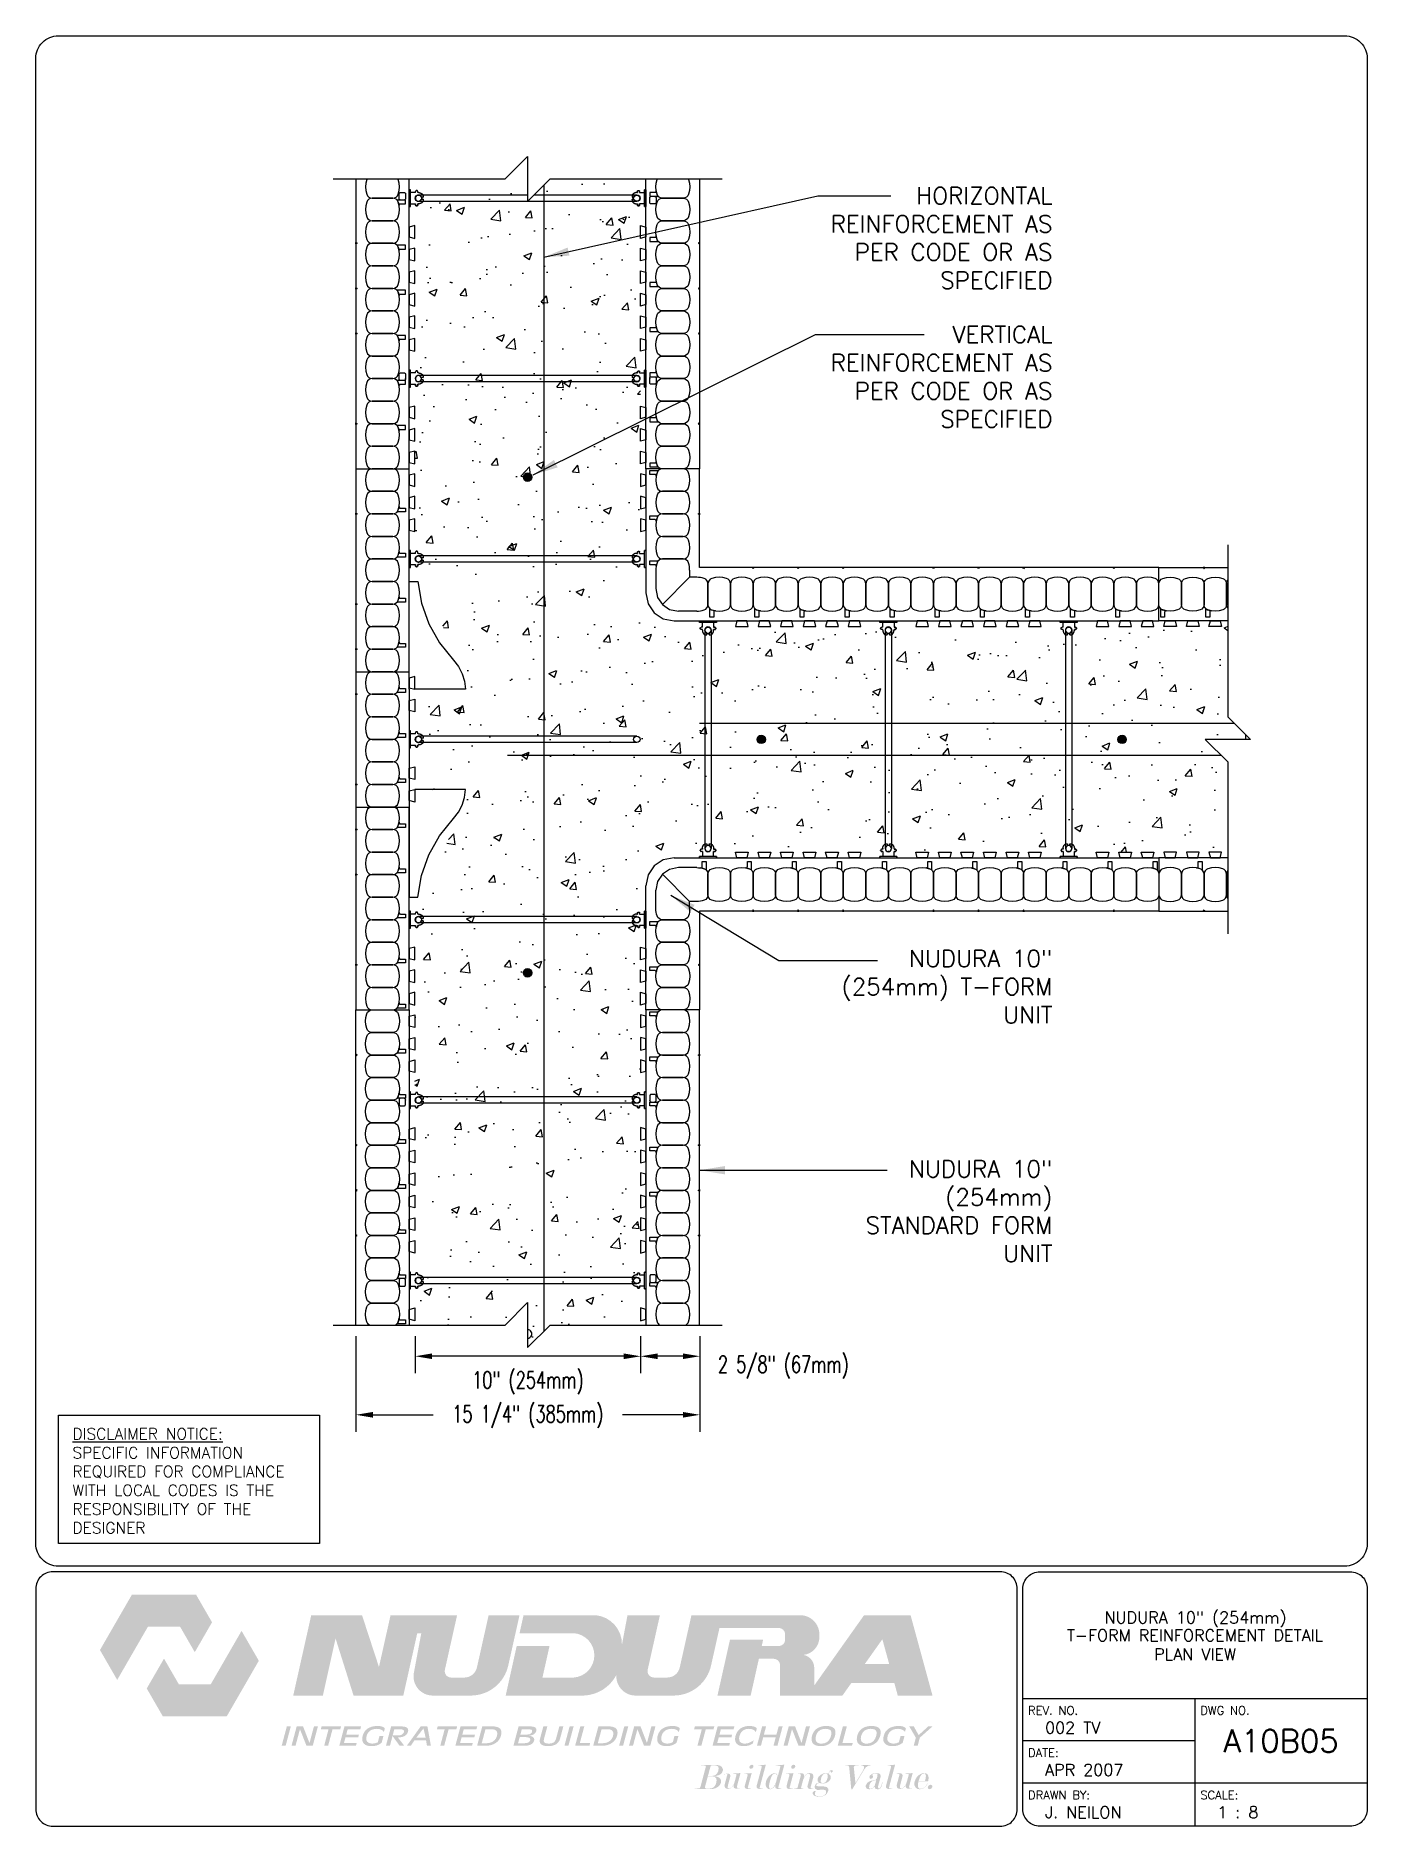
# Paper-space layout 'A10B05' of a CAD drawing. Header units: inches. Extents: x 0.42 to 7.8, y 0.49 to 10.41.
# The model-space entities are those that its viewports show. They can reach past a viewport. Long polylines and large blocks are cut down to what shows.
import ezdxf
from ezdxf.enums import TextEntityAlignment as Align

# ---------------------------------------------------------------- set-up
doc = ezdxf.new("R2010")
doc.units = ezdxf.units.IN
doc.header["$MEASUREMENT"] = 0
for name, color, linetype in [('HATCH', 12, 'Continuous'), ('line25', 2, 'Continuous'), ('LINE3', 3, 'Continuous'), ('LINE50', 5, 'Continuous'), ('LINE65', 3, 'Continuous'), ('LINE9', 9, 'Continuous'), ('LOGO', 7, 'Continuous'), ('TBK_LINE65', 3, 'Continuous'), ('TBK_TEXT', 4, 'Continuous'), ('TEXT', 4, 'Continuous')]:
    doc.layers.add(name, color=color, linetype=linetype)
doc.styles.add('DIM', font='romans.shx', dxfattribs={"width": 0.7})
doc.styles.add('ROMANS', font='romans.shx', dxfattribs={"height": 0.75})
doc.dimstyles.new('ext_12', dxfattribs={"dimscale": 12, "dimtxt": 0.09375, "dimasz": 0.09375, "dimexe": 0.09375, "dimexo": 0.0625, "dimgap": 0.0625, "dimtad": 1, "dimdec": 1, "dimzin": 3, "dimdsep": 46, "dimlunit": 4, "dimtxsty": 'DIM', "dimcen": 0.09, "dimdle": 0.09375, "dimclrt": 4, "dimadec": 0, "dimazin": 0, "dimtfac": 1, "dimtdec": 1, "dimtmove": 2, "dimatfit": 3, "dimfxl": 0, "dimfrac": 2, "dimtolj": 1, "dimtzin": 0, "dimarcsym": 0})
doc.dimstyles.new('ext_8', dxfattribs={"dimscale": 8, "dimtxt": 0.09375, "dimasz": 0.09375, "dimexe": 0.09375, "dimexo": 0.0625, "dimgap": 0.0625, "dimtad": 1, "dimdec": 1, "dimzin": 3, "dimdsep": 46, "dimlunit": 4, "dimtxsty": 'DIM', "dimcen": 0.09, "dimdle": 0.09375, "dimclrt": 4, "dimadec": 0, "dimazin": 0, "dimtfac": 1, "dimtdec": 1, "dimtmove": 2, "dimatfit": 3, "dimfxl": 0, "dimfrac": 2, "dimtolj": 1, "dimtzin": 0, "dimarcsym": 0})

psp = doc.layouts.new('A10B05')

# ---------------------------------------------------------------- texts
at = {"layer": 'TBK_TEXT', "color": 7, "style": 'ROMANS'}
for s, p in [('REV. NO.', (5.9215, 1.107)), ('DWG NO.', (6.876, 1.107)), ('DATE:', (5.9215, 0.8726)), ('DRAWN BY:', (5.9215, 0.6382)), ('SCALE:', (6.876, 0.6382))]:
    psp.add_text(s, height=0.04688, dxfattribs=at).set_placement(p)
at = {"layer": 'TEXT', "insert": (0.6237, 2.6948), "char_height": 0.0625, "width": 1.41371, "attachment_point": 1, "style": 'ROMANS'}
psp.add_mtext('{\\Fromans.shx|c1;\\LDISCLAIMER NOTICE:\\l\\PSPECIFIC INFORMATION REQUIRED FOR COMPLIANCE WITH LOCAL CODES IS THE RESPONSIBILITY OF THE DESIGNER}', dxfattribs=at)

msp = doc.modelspace()

# ---------------------------------------------------------------- texts
at = {"layer": 'TEXT', "char_height": 0.75, "width": 10.69188, "attachment_point": 6, "style": 'ROMANS'}
for s, insert in [('HORIZONTAL REINFORCEMENT AS PER CODE OR AS SPECIFIED', (478.167, 117.095)), ('VERTICAL REINFORCEMENT AS PER CODE OR AS SPECIFIED', (478.167, 110.94)), ('NUDURA 10" (254mm) T-FORM UNIT', (478.167, 83.893)), ('NUDURA 10" (254mm) STANDARD FORM UNIT', (478.167, 73.935))]:
    msp.add_mtext(s, dxfattribs=dict(at, insert=insert))

# ---------------------------------------------------------------- blocks, each defined once
blk = doc.blocks.new('TITLEBLOCK-Tag')
at = {"style": 'ROMANS'}
for tag, height, p in [('TITLE_LINE_1', 0.065, (0.927, -0.1328)), ('TITLE_LINE_2', 0.065, (0.9294, -0.2258)), ('CENTRE-LINE-3', 0.065, (0.927, -0.3246)), ('TITLE_LINE_4', 0.065, (0.927, -0.4299)), ('TITLE_LINE_5', 0.065, (0.927, -0.526)), ('DWG', 0.125, (1.4043, -0.9102))]:
    blk.add_attdef(tag, text='', height=height, dxfattribs=at).set_placement(p, align=Align.MIDDLE_CENTER)
for tag, p in [('LATEST_REVISION', (0.0954, -0.8366)), ('REVISION_DATE', (0.0954, -1.071)), ('DRAWN_BY', (0.0954, -1.3053)), ('SCALE', (1.0499, -1.3053))]:
    blk.add_attdef(tag, text='', height=0.065, dxfattribs=at).set_placement(p, align=Align.MIDDLE_LEFT)
blk = doc.blocks.new('*D10')
at = {"layer": 'Defpoints', "color": 0}
for p in [(459.897, 68.887), (462.522, 68.887), (459.897, 67.502)]:
    blk.add_point(p, dxfattribs=at)
at = {"layer": 'TEXT', "color": 0, "lineweight": -2}
for p, q in [((459.897, 68.387), (459.897, 66.752)), ((462.522, 68.387), (462.522, 66.752)), ((461.772, 67.502), (460.647, 67.502))]:
    blk.add_line(p, q, dxfattribs=at)
at = {"layer": 'TEXT', "color": 0}
for points in [[(460.647, 67.627), (460.647, 67.377), (459.897, 67.502)], [(461.772, 67.627), (461.772, 67.377), (462.522, 67.502)]]:
    blk.add_solid(points, dxfattribs=at)
at = {"layer": 'TEXT', "color": 4, "insert": (466.228, 67.02), "char_height": 0.75, "attachment_point": 5, "style": 'DIM'}
blk.add_mtext('\\A1;2 5/8" (67mm)', dxfattribs=at)
blk = doc.blocks.new('*D11')
at = {"layer": 'Defpoints', "color": 0}
for p in [(449.897, 68.887), (459.897, 68.887), (449.897, 67.502)]:
    blk.add_point(p, dxfattribs=at)
at = {"layer": 'TEXT', "color": 0, "lineweight": -2}
for p, q in [((449.897, 68.387), (449.897, 66.752)), ((459.897, 68.387), (459.897, 66.752)), ((459.147, 67.502), (450.647, 67.502))]:
    blk.add_line(p, q, dxfattribs=at)
at = {"layer": 'TEXT', "color": 0}
for points in [[(450.647, 67.627), (450.647, 67.377), (449.897, 67.502)], [(459.147, 67.627), (459.147, 67.377), (459.897, 67.502)]]:
    blk.add_solid(points, dxfattribs=at)
at = {"layer": 'TEXT', "color": 4, "insert": (454.898, 66.324), "char_height": 0.75, "attachment_point": 5, "style": 'DIM'}
blk.add_mtext('\\A1;10" (254mm)', dxfattribs=at)
blk = doc.blocks.new('*D12')
at = {"layer": 'Defpoints', "color": 0}
for p in [(447.272, 68.887), (462.522, 68.887), (462.522, 64.906)]:
    blk.add_point(p, dxfattribs=at)
at = {"layer": 'TEXT', "color": 0, "lineweight": -2}
for p, q in [((447.272, 68.387), (447.272, 64.156)), ((462.522, 68.387), (462.522, 64.156)), ((448.022, 64.906), (450.697, 64.906)), ((461.772, 64.906), (459.097, 64.906))]:
    blk.add_line(p, q, dxfattribs=at)
at = {"layer": 'TEXT', "color": 0}
for points in [[(448.022, 65.031), (448.022, 64.781), (447.272, 64.906)], [(461.772, 65.031), (461.772, 64.781), (462.522, 64.906)]]:
    blk.add_solid(points, dxfattribs=at)
at = {"layer": 'TEXT', "color": 4, "insert": (454.897, 64.822), "char_height": 0.75, "attachment_point": 5, "style": 'DIM'}
blk.add_mtext('\\A1;15 1/4" (385mm)', dxfattribs=at)
blk = doc.blocks.new('WEB_CENTRE_TOP')
for p, q in [((-0.140625, 9.688), (-0.140625, 0)), ((0.140625, 9.688), (0.140625, 0))]:
    blk.add_line(p, q)
for centre in [(0, 9.688), (0, 0)]:
    blk.add_circle(centre, 0.140625)
blk = doc.blocks.new('Connector')
blk.add_point((0.271, 0))
at = {"layer": 'LINE9'}
for p, q in [((0, 0.375), (0, -0.375)), ((0.062, -0.375), (0.062, 0.375)), ((0.281, 0.25), (0.062, 0.25))]:
    blk.add_line(p, q, dxfattribs=at)
for points, weights in [([(0.007, 0.375), (0.004, 0.375), (0, 0.375)], [1, 0.972587069138, 0.950305488115]), ([(0.327, 0.343), (0.308, 0.343), (0.281, 0.317), (0.281, 0.297)], [1, 0.85355339, 0.85355339, 1]), ([(0.328, 0.343), (0.327, 0.343), (0.327, 0.343)], [1, 0.70710678, 1]), ([(0.375, 0.297), (0.375, 0.317), (0.348, 0.343), (0.329, 0.343)], [1, 0.85355339, 0.85355339, 1]), ([(0.406, 0.25), (0.546, 0.25), (0.619, 0.131)], [0.958404415409, 0.794674173519, 0.864651571113]), ([(0.619, 0.052), (0.612, 0.049), (0.604, 0.049)], [0.83615024178, 0.892081430621, 1]), ([(0, -0.375), (0.004, -0.375), (0.007, -0.375)], [0.950305488115, 0.972587069138, 1]), ([(0.281, -0.297), (0.281, -0.317), (0.308, -0.343), (0.327, -0.343)], [1, 0.85355339, 0.85355339, 1]), ([(0.327, -0.343), (0.281, -0.343), (0.281, -0.297)], [1, 0.70710678, 1]), ([(0.329, -0.343), (0.348, -0.343), (0.375, -0.317), (0.375, -0.297)], [1, 0.85355339, 0.85355339, 1]), ([(0.375, -0.297), (0.375, -0.343), (0.329, -0.343)], [1, 0.70710678, 1]), ([(0.619, -0.131), (0.546, -0.25), (0.406, -0.25)], [0.864651574428, 0.794674169686, 0.958404415195]), ([(0.604, -0.049), (0.612, -0.049), (0.619, -0.052)], [1, 0.89208144177, 0.836150253337])]:
    blk.add_rational_spline(points, weights, degree=2, dxfattribs=at)
for points, degree in [([(0, 0.375), (0.002, 0.375), (0.005, 0.375), (0.007, 0.375)], 3), ([(0.007, 0.375), (0.021, 0.375), (0.051, 0.375), (0.062, 0.375), (0.062, 0.375)], 3), ([(0.281, 0.25), (0.281, 0.297)], 1), ([(0.327, 0.343), (0.327, 0.343), (0.328, 0.343), (0.328, 0.343)], 3), ([(0.328, 0.343), (0.329, 0.343), (0.329, 0.343), (0.329, 0.343)], 3), ([(0.375, 0.25), (0.375, 0.297)], 1), ([(0.406, 0.25), (0.375, 0.25)], 1), ([(0.406, 0.25), (0.406, 0.25)], 1), ([(0.406, 0.25), (0.406, 0.25)], 1), ([(0.406, 0.25), (0.406, 0.25)], 1), ([(0.406, 0.25), (0.406, 0.25)], 1), ([(0.406, 0.25), (0.406, 0.25)], 1), ([(0.406, 0.25), (0.406, 0.25)], 1), ([(0.406, 0.25), (0.406, 0.25)], 1), ([(0.406, 0.25), (0.406, 0.25)], 1), ([(0.406, 0.25), (0.406, 0.25)], 1), ([(0.406, 0.25), (0.406, 0.25)], 1), ([(0.406, 0.25), (0.406, 0.25)], 1), ([(0.406, 0.25), (0.406, 0.25)], 1), ([(0.406, 0.25), (0.406, 0.25)], 1), ([(0.406, 0.25), (0.406, 0.25)], 1), ([(0.406, 0.25), (0.406, 0.25)], 1), ([(0.406, 0.25), (0.406, 0.25)], 1), ([(0.406, 0.25), (0.406, 0.25)], 1), ([(0.406, 0.25), (0.406, 0.25)], 1), ([(0.406, 0.25), (0.406, 0.25)], 1), ([(0.406, 0.25), (0.406, 0.25)], 1), ([(0.406, 0.25), (0.406, 0.25)], 1), ([(0.406, 0.25), (0.406, 0.25)], 1), ([(0.406, 0.25), (0.406, 0.25)], 1), ([(0.406, 0.25), (0.406, 0.25)], 1), ([(0.604, 0.049), (0.532, 0.049)], 1), ([(0.532, 0.049), (0.532, 0.049)], 1), ([(0.532, 0.049), (0.532, 0.049)], 1), ([(0.532, 0.049), (0.532, 0.049)], 1), ([(0.532, 0.049), (0.532, 0.049)], 1), ([(0.532, 0.049), (0.532, 0.049)], 1), ([(0.532, 0.049), (0.532, 0.049)], 1), ([(0.532, 0.049), (0.532, 0.049)], 1), ([(0.532, 0.049), (0.532, 0.049)], 1), ([(0.532, 0.049), (0.532, 0.049)], 1), ([(0.532, 0.049), (0.532, 0.049)], 1), ([(0.604, 0.049), (0.609, 0.049), (0.614, 0.05), (0.619, 0.052)], 3), ([(0.604, 0.049), (0.604, 0.049)], 1), ([(0.604, 0.049), (0.604, 0.049)], 1), ([(0.604, 0.049), (0.604, 0.049)], 1), ([(0.604, 0.049), (0.604, 0.049)], 1), ([(0.619, 0.131), (0.619, 0.052)], 1), ([(0.619, 0.131), (0.619, 0.131)], 1), ([(0.619, 0.131), (0.619, 0.131)], 1), ([(0.619, 0.131), (0.619, 0.131)], 1), ([(0.619, 0.131), (0.619, 0.131)], 1), ([(0.007, -0.375), (0.005, -0.375), (0.002, -0.375), (0, -0.375)], 3), ([(0.062, -0.375), (0.062, -0.375), (0.051, -0.375), (0.021, -0.375), (0.007, -0.375)], 3), ([(0.062, -0.25), (0.281, -0.25)], 1), ([(0.281, -0.297), (0.281, -0.25)], 1), ([(0.281, -0.25), (0.281, -0.297)], 1), ([(0.328, -0.343), (0.328, -0.343), (0.327, -0.343), (0.327, -0.343)], 3), ([(0.329, -0.343), (0.329, -0.343), (0.329, -0.343), (0.328, -0.343)], 3), ([(0.375, -0.25), (0.375, -0.297)], 1), ([(0.375, -0.297), (0.375, -0.25)], 1), ([(0.406, -0.25), (0.375, -0.25)], 1), ([(0.406, -0.25), (0.406, -0.25)], 1), ([(0.406, -0.25), (0.406, -0.25)], 1), ([(0.406, -0.25), (0.406, -0.25)], 1), ([(0.406, -0.25), (0.406, -0.25)], 1), ([(0.406, -0.25), (0.406, -0.25)], 1), ([(0.406, -0.25), (0.406, -0.25)], 1), ([(0.406, -0.25), (0.406, -0.25)], 1), ([(0.406, -0.25), (0.406, -0.25)], 1), ([(0.406, -0.25), (0.406, -0.25)], 1), ([(0.406, -0.25), (0.406, -0.25)], 1), ([(0.406, -0.25), (0.406, -0.25)], 1), ([(0.532, -0.049), (0.604, -0.049)], 1), ([(0.604, -0.049), (0.58, -0.049), (0.556, -0.049), (0.532, -0.049)], 3), ([(0.532, -0.049), (0.532, -0.049)], 1), ([(0.532, -0.049), (0.532, -0.049)], 1), ([(0.532, -0.049), (0.532, -0.049)], 1), ([(0.532, -0.049), (0.532, -0.049)], 1), ([(0.619, -0.052), (0.614, -0.05), (0.609, -0.049), (0.604, -0.049)], 3), ([(0.604, -0.049), (0.604, -0.049)], 1), ([(0.604, -0.049), (0.604, -0.049)], 1), ([(0.604, -0.049), (0.604, -0.049)], 1), ([(0.604, -0.049), (0.604, -0.049)], 1), ([(0.604, -0.049), (0.604, -0.049)], 1), ([(0.604, -0.049), (0.604, -0.049)], 1), ([(0.604, -0.049), (0.604, -0.049)], 1), ([(0.604, -0.049), (0.604, -0.049)], 1), ([(0.619, -0.052), (0.619, -0.131)], 1), ([(0.619, -0.131), (0.619, -0.131)], 1), ([(0.619, -0.131), (0.619, -0.131)], 1), ([(0.619, -0.131), (0.619, -0.131)], 1), ([(0.619, -0.131), (0.619, -0.131)], 1)]:
    blk.add_open_spline(points, degree=degree, dxfattribs=at)
for points, weights, knots in [([(0.062, 0.375), (0.062, 0.375), (0.046, 0.375), (0.03, 0.375), (0.007, 0.375)], [0.868718858569, 0.861102746415, 1, 0.861102734288, 0.868718859898], [0, 0, 0, 0.5, 0.5, 1, 1, 1]), ([(0.532, 0.049), (0.472, 0.203), (0.333, 0.113), (0.157, 0), (0.333, -0.113), (0.472, -0.203), (0.532, -0.049)], [0.899508922286, 0.599718215298, 1, 0.54226024, 1, 0.599718224335, 0.899508908749], [0, 0, 0, 0.318112, 0.318112, 0.681888, 0.681888, 1, 1, 1]), ([(0.007, -0.375), (0.03, -0.375), (0.046, -0.375), (0.062, -0.375), (0.062, -0.375)], [0.868718859319, 0.861102739573, 1, 0.861102742958, 0.868718858948], [0, 0, 0, 0.5, 0.5, 1, 1, 1])]:
    blk.add_rational_spline(points, weights, degree=2, knots=knots, dxfattribs=at)

# ---------------------------------------------------------------- dimensions: what is measured, and where the dimension line sits
at = {"layer": 'TEXT'}
for base, p1, p2, text, picture, middle in [((462.522, 64.906), (447.272, 68.887), (462.522, 68.887), '15 1/4" (385mm)', '*D12', (454.897, 64.822)), ((449.897, 67.502), (459.897, 68.887), (449.897, 68.887), '10" (254mm)', '*D11', (454.898, 66.324)), ((459.897, 67.502), (462.522, 68.887), (459.897, 68.887), '2 5/8" (67mm)', '*D10', (466.228, 67.02))]:
    dim = msp.add_linear_dim(base=base, p1=p1, p2=p2, text=text, dimstyle='ext_8', dxfattribs=at)
    dim.commit()
    dim.dimension.update_dxf_attribs({"geometry": picture, "text_midpoint": middle, "dimtype": 160})

# ---------------------------------------------------------------- hatches: boundary and pattern name
at = {"layer": 'HATCH'}
h = msp.add_hatch(dxfattribs=at)
h.set_pattern_fill('AR-CONC', color=256, scale=0.5, style=0)
h.set_pattern_definition([(50, (-1.1555, -30.8166), (3.586301, -0.31376), [0.375, -4.125]), (355, (-1.1555, -30.8166), (-0.693757, 3.76096), [0.3, -3.3]), (100.4514, (-0.8566, -30.8427), (2.892547, 3.447198), [0.3187, -3.50571]), (46.1842, (-1.1555, -29.8166), (5.336205, -0.827595), [0.5625, -6.1875]), (96.6356, (-0.711, -29.8855), (4.673314, 4.87059), [0.47805, -5.258565]), (351.1842, (-1.1555, -29.8166), (4.67331, 4.870593), [0.45, -4.95]), (21, (-0.6555, -30.0666), (2.984535, -2.013094), [0.375, -4.125]), (326, (-0.6555, -30.0666), (1.216577, 3.62575), [0.3, -3.3]), (71.4514, (-0.4068, -30.2343), (4.201113, 1.612652), [0.3187, -3.50571]), (37.5, (-1.1555, -30.8166), (0.0607993, 1.6644693), [0, -3.26, 0, -3.35, 0, -3.3125]), (7.5, (-1.1555, -30.8166), (1.3153477, 1.9720586), [0, -1.91, 0, -3.185, 0, -1.2625]), (327.5, (-2.2705, -30.8166), (2.6691122, -0.1127744), [0, -1.25, 0, -3.9, 0, -5.175]), (317.5, (-2.7705, -30.8166), (2.915931, 0.500525), [0, -1.625, 0, -2.59, 0, -3.675])])
h.paths.add_polyline_path([(485.943, 95.861), (485.943, 99.861), (459.886, 99.861), (459.886, 119.714), (455.886, 119.714), (454.886, 118.714), (454.886, 120.714), (453.886, 119.714), (449.886, 119.714), (449.886, 103.497), (450.375, 103.497), (450.375, 101.322), (452.363, 97.479), (452.363, 96.862), (449.886, 96.862), (449.886, 92.643), (452.33, 92.643), (451.588, 90.853), (450.229, 88.029), (449.886, 85.643), (449.897, 68.887), (453.886, 68.887), (454.886, 69.887), (454.886, 67.887), (455.886, 68.887), (459.897, 68.887), (459.897, 89.861), (485.943, 89.861), (485.943, 93.861), (484.943, 94.861), (486.943, 94.861)])
at = {"layer": 'LINE3'}
for points in [[(454.698, 106.492, 1), (455.073, 106.492, 1)], [(465.062, 94.861, 1), (465.437, 94.861, 1)], [(481.062, 94.861, 1), (481.437, 94.861, 1)], [(454.698, 84.508, 1), (455.073, 84.508, 1)]]:
    msp.add_hatch(color=256, dxfattribs=at).paths.add_polyline_path(points)

# ---------------------------------------------------------------- linework, layer by layer
at = {"layer": 'line25'}
for p, q in [((449.636, 106.861), (449.636, 119.714)), ((460.136, 106.861), (460.136, 119.714)), ((449.467, 110.841), (449.467, 110.861)), ((460.304, 110.882), (460.304, 110.861)), ((449.636, 97.861), (449.636, 106.861)), ((460.136, 106.861), (460.136, 101.361)), ((461.386, 100.111), (482.886, 100.111)), ((485.943, 100.111), (482.886, 100.111)), ((449.636, 97.08), (449.636, 92.643)), ((452.134, 97.08), (449.886, 97.08)), ((452.134, 92.643), (449.886, 92.643)), ((449.636, 82.861), (449.636, 91.861)), ((461.386, 89.611), (482.886, 89.611)), ((485.943, 89.611), (482.886, 89.611)), ((460.136, 82.861), (460.136, 88.361)), ((449.636, 82.861), (449.636, 68.887)), ((460.136, 82.861), (460.136, 68.887)), ((449.467, 78.882), (449.467, 78.861)), ((460.304, 78.841), (460.304, 78.861))]:
    msp.add_line(p, q, dxfattribs=at)
for points in [[(449.636, 117.143), (449.886, 117.08), (449.886, 117.643), (449.636, 117.58)], [(460.136, 117.143), (459.886, 117.08), (459.886, 117.643), (460.136, 117.58)], [(449.636, 116.143), (449.886, 116.08), (449.886, 116.643), (449.636, 116.58)], [(460.136, 116.143), (459.886, 116.08), (459.886, 116.643), (460.136, 116.58)], [(449.636, 115.143), (449.886, 115.08), (449.886, 115.643), (449.636, 115.58)], [(460.136, 115.143), (459.886, 115.08), (459.886, 115.643), (460.136, 115.58)], [(449.636, 114.143), (449.886, 114.08), (449.886, 114.643), (449.636, 114.58)], [(460.136, 114.143), (459.886, 114.08), (459.886, 114.643), (460.136, 114.58)], [(449.636, 113.143), (449.886, 113.08), (449.886, 113.643), (449.636, 113.58)], [(460.136, 113.143), (459.886, 113.08), (459.886, 113.643), (460.136, 113.58)], [(449.636, 112.143), (449.886, 112.08), (449.886, 112.643), (449.636, 112.58)], [(460.136, 112.143), (459.886, 112.08), (459.886, 112.643), (460.136, 112.58)], [(449.636, 109.143), (449.886, 109.08), (449.886, 109.643), (449.636, 109.58)], [(460.136, 109.143), (459.886, 109.08), (459.886, 109.643), (460.136, 109.58)], [(449.636, 108.143), (449.886, 108.08), (449.886, 108.643), (449.636, 108.58)], [(460.136, 108.143), (459.886, 108.08), (459.886, 108.643), (460.136, 108.58)], [(449.636, 107.143), (449.886, 107.08), (449.886, 107.643), (449.636, 107.58)], [(460.136, 107.143), (459.886, 107.08), (459.886, 107.643), (460.136, 107.58)], [(449.636, 106.143), (449.886, 106.08), (449.886, 106.643), (449.636, 106.58)], [(460.136, 106.58), (459.886, 106.643), (459.886, 106.08), (460.136, 106.143)], [(449.636, 105.143), (449.886, 105.08), (449.886, 105.643), (449.636, 105.58)], [(460.136, 105.58), (459.886, 105.643), (459.886, 105.08), (460.136, 105.143)], [(449.636, 104.143), (449.886, 104.08), (449.886, 104.643), (449.636, 104.58)], [(460.136, 104.58), (459.886, 104.643), (459.886, 104.08), (460.136, 104.143)], [(464.167, 100.111), (464.105, 99.861), (464.667, 99.861), (464.605, 100.111)], [(465.167, 100.111), (465.105, 99.861), (465.667, 99.861), (465.605, 100.111)], [(466.167, 100.111), (466.105, 99.861), (466.667, 99.861), (466.605, 100.111)], [(467.167, 100.111), (467.105, 99.861), (467.667, 99.861), (467.605, 100.111)], [(468.167, 100.111), (468.105, 99.861), (468.667, 99.861), (468.605, 100.111)], [(469.167, 100.111), (469.105, 99.861), (469.667, 99.861), (469.605, 100.111)], [(472.167, 100.111), (472.105, 99.861), (472.667, 99.861), (472.605, 100.111)], [(473.167, 100.111), (473.105, 99.861), (473.667, 99.861), (473.605, 100.111)], [(474.167, 100.111), (474.105, 99.861), (474.667, 99.861), (474.605, 100.111)], [(475.167, 100.111), (475.105, 99.861), (475.667, 99.861), (475.605, 100.111)], [(476.167, 100.111), (476.105, 99.861), (476.667, 99.861), (476.605, 100.111)], [(477.167, 100.111), (477.105, 99.861), (477.667, 99.861), (477.605, 100.111)], [(480.167, 100.111), (480.105, 99.861), (480.667, 99.861), (480.605, 100.111)], [(481.167, 100.111), (481.105, 99.861), (481.667, 99.861), (481.605, 100.111)], [(482.167, 100.111), (482.105, 99.861), (482.667, 99.861), (482.605, 100.111)], [(483.605, 100.111), (483.667, 99.861), (483.105, 99.861), (483.167, 100.111)], [(484.605, 100.111), (484.667, 99.861), (484.105, 99.861), (484.167, 100.111)], [(485.605, 100.111), (485.667, 99.861), (485.105, 99.861), (485.167, 100.111)], [(449.636, 97.143), (449.886, 97.08), (449.886, 97.643), (449.636, 97.58)], [(449.636, 96.58), (449.886, 96.643), (449.886, 96.08), (449.636, 96.143)], [(449.636, 93.58), (449.886, 93.643), (449.886, 93.08), (449.636, 93.143)], [(449.636, 92.58), (449.886, 92.643), (449.886, 92.08), (449.636, 92.143)], [(464.167, 89.611), (464.105, 89.861), (464.667, 89.861), (464.605, 89.611)], [(465.167, 89.611), (465.105, 89.861), (465.667, 89.861), (465.605, 89.611)], [(466.167, 89.611), (466.105, 89.861), (466.667, 89.861), (466.605, 89.611)], [(467.167, 89.611), (467.105, 89.861), (467.667, 89.861), (467.605, 89.611)], [(468.167, 89.611), (468.105, 89.861), (468.667, 89.861), (468.605, 89.611)], [(469.167, 89.611), (469.105, 89.861), (469.667, 89.861), (469.605, 89.611)], [(472.167, 89.611), (472.105, 89.861), (472.667, 89.861), (472.605, 89.611)], [(473.167, 89.611), (473.105, 89.861), (473.667, 89.861), (473.605, 89.611)], [(474.167, 89.611), (474.105, 89.861), (474.667, 89.861), (474.605, 89.611)], [(475.167, 89.611), (475.105, 89.861), (475.667, 89.861), (475.605, 89.611)], [(476.167, 89.611), (476.105, 89.861), (476.667, 89.861), (476.605, 89.611)], [(477.167, 89.611), (477.105, 89.861), (477.667, 89.861), (477.605, 89.611)], [(480.167, 89.611), (480.105, 89.861), (480.667, 89.861), (480.605, 89.611)], [(481.167, 89.611), (481.105, 89.861), (481.667, 89.861), (481.605, 89.611)], [(482.167, 89.611), (482.105, 89.861), (482.667, 89.861), (482.605, 89.611)], [(483.605, 89.611), (483.667, 89.861), (483.105, 89.861), (483.167, 89.611)], [(484.605, 89.611), (484.667, 89.861), (484.105, 89.861), (484.167, 89.611)], [(485.605, 89.611), (485.667, 89.861), (485.105, 89.861), (485.167, 89.611)], [(449.636, 85.143), (449.886, 85.08), (449.886, 85.643), (449.636, 85.58)], [(460.136, 85.143), (459.886, 85.08), (459.886, 85.643), (460.136, 85.58)], [(449.636, 84.143), (449.886, 84.08), (449.886, 84.643), (449.636, 84.58)], [(460.136, 84.143), (459.886, 84.08), (459.886, 84.643), (460.136, 84.58)], [(449.636, 83.143), (449.886, 83.08), (449.886, 83.643), (449.636, 83.58)], [(460.136, 83.143), (459.886, 83.08), (459.886, 83.643), (460.136, 83.58)], [(449.636, 82.58), (449.886, 82.643), (449.886, 82.08), (449.636, 82.143)], [(460.136, 82.58), (459.886, 82.643), (459.886, 82.08), (460.136, 82.143)], [(449.636, 81.58), (449.886, 81.643), (449.886, 81.08), (449.636, 81.143)], [(460.136, 81.58), (459.886, 81.643), (459.886, 81.08), (460.136, 81.143)], [(449.636, 80.58), (449.886, 80.643), (449.886, 80.08), (449.636, 80.143)], [(460.136, 80.58), (459.886, 80.643), (459.886, 80.08), (460.136, 80.143)], [(449.636, 77.58), (449.886, 77.643), (449.886, 77.08), (449.636, 77.143)], [(460.136, 77.58), (459.886, 77.643), (459.886, 77.08), (460.136, 77.143)], [(449.636, 76.58), (449.886, 76.643), (449.886, 76.08), (449.636, 76.143)], [(460.136, 76.58), (459.886, 76.643), (459.886, 76.08), (460.136, 76.143)], [(449.636, 75.58), (449.886, 75.643), (449.886, 75.08), (449.636, 75.143)], [(460.136, 75.58), (459.886, 75.643), (459.886, 75.08), (460.136, 75.143)], [(449.636, 74.58), (449.886, 74.643), (449.886, 74.08), (449.636, 74.143)], [(460.136, 74.58), (459.886, 74.643), (459.886, 74.08), (460.136, 74.143)], [(449.636, 73.58), (449.886, 73.643), (449.886, 73.08), (449.636, 73.143)], [(460.136, 73.58), (459.886, 73.643), (459.886, 73.08), (460.136, 73.143)], [(449.636, 72.58), (449.886, 72.643), (449.886, 72.08), (449.636, 72.143)], [(460.136, 72.58), (459.886, 72.643), (459.886, 72.08), (460.136, 72.143)], [(449.636, 69.58), (449.886, 69.643), (449.886, 69.08), (449.636, 69.143)], [(460.136, 69.58), (459.886, 69.643), (459.886, 69.08), (460.136, 69.143)]]:
    msp.add_lwpolyline(points, close=True, dxfattribs=at)
for points in [[(449.636, 97.08), (449.636, 101.861), (450.011, 101.861, 0.166375), (451.592, 98.371, -0.180653), (452.134, 97.08, -0.180653)], [(449.636, 92.643), (449.636, 87.861), (450.011, 87.861, -0.166375), (451.592, 91.352, 0.180653), (452.134, 92.643, 0.180653)]]:
    msp.add_lwpolyline(points, format="xyb", dxfattribs=at)
for centre, start, end in [((461.386, 101.361), 180, 270), ((461.386, 88.361), 90, 180)]:
    msp.add_arc(centre, 1.25, start, end, dxfattribs=at)
at = {"layer": 'LINE3'}
msp.add_line((485.659, 94.146), (453.997, 94.146), dxfattribs=at)
for centre in [(454.886, 106.492), (465.25, 94.861), (481.25, 94.861), (454.886, 84.508)]:
    msp.add_circle(centre, 0.188, dxfattribs=at)
msp.add_arc((454.886, 68.492), 0.188, 269.96368, 90.03632, dxfattribs=at)
at = {"layer": 'LINE50'}
for p, q in [((447.261, 119.714), (447.261, 106.861)), ((462.511, 119.714), (462.511, 106.861)), ((447.261, 106.861), (449.636, 106.861)), ((447.261, 106.861), (449.636, 106.861)), ((447.261, 106.861), (447.261, 97.861)), ((447.261, 106.861), (449.636, 106.861)), ((462.511, 106.861), (460.136, 106.861)), ((462.511, 106.861), (460.136, 106.861)), ((462.511, 106.861), (460.136, 106.861)), ((462.511, 102.486), (462.511, 106.861)), ((482.886, 102.486), (462.511, 102.486)), ((482.886, 100.111), (482.886, 102.486)), ((482.886, 102.486), (485.943, 102.486)), ((482.886, 100.111), (482.886, 102.486)), ((447.261, 97.861), (447.261, 91.861)), ((447.261, 91.861), (447.261, 82.861)), ((482.886, 89.611), (482.886, 87.236)), ((482.886, 89.611), (482.886, 87.236)), ((462.511, 87.236), (462.511, 82.861)), ((482.886, 87.236), (462.511, 87.236)), ((482.886, 87.236), (485.943, 87.236)), ((447.261, 82.861), (449.636, 82.861)), ((447.261, 82.861), (449.636, 82.861)), ((447.261, 68.887), (447.261, 82.861)), ((462.511, 82.861), (460.136, 82.861)), ((462.511, 82.861), (460.136, 82.861)), ((462.511, 68.887), (462.511, 82.861))]:
    msp.add_line(p, q, dxfattribs=at)
at = {"layer": 'LINE65', "flags": 128}
for points in [[(455.604, 119.432), (455.604, 68.606)], [(462.511, 95.582), (486.222, 95.582)]]:
    msp.add_lwpolyline(points, dxfattribs=at)
at = {"layer": 'LINE9'}
for p, q in [((454.886, 119.002), (450.042, 119.002)), ((454.886, 118.721), (450.042, 118.721)), ((459.73, 118.721), (454.893, 118.721)), ((459.73, 119.002), (455.174, 119.002)), ((460.573, 102.361), (460.573, 101.549)), ((462.073, 102.049), (460.866, 100.842)), ((462.073, 102.361), (462.073, 102.049)), ((462.386, 102.049), (462.073, 102.049)), ((462.386, 100.549), (461.573, 100.549)), ((447.261, 97.861), (449.636, 97.861)), ((486.745, 94.861), (486.745, 95.059)), ((447.261, 91.861), (449.636, 91.861)), ((462.386, 89.174), (461.573, 89.174)), ((460.573, 87.361), (460.573, 88.174)), ((462.073, 87.674), (460.866, 88.881)), ((462.073, 87.361), (462.073, 87.674)), ((462.386, 87.674), (462.073, 87.674))]:
    msp.add_line(p, q, dxfattribs=at)
at = {"layer": 'LINE9', "flags": 128}
for points in [[(446.261, 119.714), (453.886, 119.714), (454.886, 120.714), (454.886, 118.714), (455.886, 119.714), (463.511, 119.714)], [(485.943, 103.486), (485.943, 95.861), (486.943, 94.861), (484.943, 94.861), (485.943, 93.861), (485.943, 86.236)], [(446.261, 68.887), (453.886, 68.887), (454.886, 69.887), (454.886, 67.887), (455.886, 68.887), (463.511, 68.887)]]:
    msp.add_lwpolyline(points, dxfattribs=at)
at = {"layer": 'LINE9'}
for points in [[(447.76, 119.714, 0.027), (447.75, 119.688, 0.157671), (447.75, 119.035, 0.325305), (447.988, 118.861), (448.909, 118.861, 0.325305), (449.147, 119.035, 0.157671)], [(449.147, 119.035, 0.157671), (449.147, 119.688, 0.027), (449.137, 119.714)], [(460.625, 119.035, -0.157671), (460.625, 119.688, -0.027), (460.635, 119.714)], [(462.012, 119.714, -0.027), (462.022, 119.688, -0.157671), (462.022, 119.035, -0.325305), (461.784, 118.861), (460.863, 118.861, -0.325305), (460.625, 119.035, -0.157671)], [(460.625, 102.688, 0.078351), (460.573, 102.361, 0.325305)], [(462.073, 102.361, 0.078351), (462.022, 102.688, 0.325305), (461.784, 102.861), (460.863, 102.861, 0.325305), (460.625, 102.688, 0.157671)], [(462.386, 100.549, 0.078351), (462.713, 100.601, 0.325305), (462.886, 100.838), (462.886, 101.76, 0.325305), (462.713, 101.997, 0.078351), (462.386, 102.049, 0.325305)], [(485.943, 100.679, -0.173925), (485.886, 100.838), (485.886, 101.76, -0.173925), (485.943, 101.918, -0.157671)], [(462.386, 89.174, -0.078351), (462.713, 89.122, -0.325305), (462.886, 88.885), (462.886, 87.963, -0.325305), (462.713, 87.726, -0.078351), (462.386, 87.674, -0.325305)], [(485.943, 89.043, 0.173925), (485.886, 88.885), (485.886, 87.963, 0.173925), (485.943, 87.804, 0.157671)], [(460.625, 87.035, -0.078351), (460.573, 87.361, -0.325305)], [(462.073, 87.361, -0.078351), (462.022, 87.035, -0.325305), (461.784, 86.861), (460.863, 86.861, -0.325305), (460.625, 87.035, -0.157671)], [(447.877, 68.887, -0.202301), (447.75, 69.035, -0.157671), (447.75, 69.688, -0.325305), (447.988, 69.861), (448.909, 69.861, -0.325305), (449.147, 69.688, -0.157671)], [(449.147, 69.688, -0.157671), (449.147, 69.035, -0.202301), (449.02, 68.887)], [(460.625, 69.688, 0.157671), (460.625, 69.035, 0.202301), (460.752, 68.887)], [(461.895, 68.887, 0.202301), (462.022, 69.035, 0.157671), (462.022, 69.688, 0.325305), (461.784, 69.861), (460.863, 69.861, 0.325305), (460.625, 69.688, 0.157671)]]:
    msp.add_lwpolyline(points, format="xyb", dxfattribs=at)
for points in [[(449.252, 118.778, -0.414214), (449.19, 118.841), (449.19, 119.053, -0.414214), (449.252, 119.116), (449.405, 119.116, -0.414214), (449.467, 119.053), (449.467, 118.841, -0.414214), (449.405, 118.778)], [(460.625, 119.035, -0.037267), (460.588, 119.188, -0.463036), (460.526, 119.116), (460.304, 119.116), (460.304, 118.945), (460.65, 118.945, -0.189002), (460.693, 118.928, -0.128407)], [(449.147, 118.035, 0.157671), (449.147, 118.688, 0.325305), (448.909, 118.861), (447.988, 118.861, 0.325305), (447.75, 118.688, 0.157671), (447.75, 118.035, 0.325305), (447.988, 117.861), (448.909, 117.861, 0.325305)], [(449.147, 118.688, -0.037267), (449.184, 118.535, -0.463036), (449.246, 118.607), (449.467, 118.607), (449.467, 118.778), (449.121, 118.778, -0.189002), (449.079, 118.795, -0.128407)], [(460.304, 118.67), (460.304, 118.882, -0.414214), (460.367, 118.945), (460.519, 118.945, -0.414214), (460.582, 118.882), (460.582, 118.67, -0.414214), (460.519, 118.607), (460.367, 118.607, -0.414214)], [(460.625, 118.035, -0.157671), (460.625, 118.688, -0.325305), (460.863, 118.861), (461.784, 118.861, -0.325305), (462.022, 118.688, -0.157671), (462.022, 118.035, -0.325305), (461.784, 117.861), (460.863, 117.861, -0.325305)], [(449.147, 117.035, 0.157671), (449.147, 117.688, 0.325305), (448.909, 117.861), (447.988, 117.861, 0.325305), (447.75, 117.688, 0.157671), (447.75, 117.035, 0.325305), (447.988, 116.861), (448.909, 116.861, 0.325305)], [(460.625, 117.035, -0.157671), (460.625, 117.688, -0.325305), (460.863, 117.861), (461.784, 117.861, -0.325305), (462.022, 117.688, -0.157671), (462.022, 117.035, -0.325305), (461.784, 116.861), (460.863, 116.861, -0.325305)], [(449.147, 116.035, 0.157671), (449.147, 116.688, 0.325305), (448.909, 116.861), (447.988, 116.861, 0.325305), (447.75, 116.688, 0.157671), (447.75, 116.035, 0.325305), (447.988, 115.861), (448.909, 115.861, 0.325305)], [(449.147, 116.688, -0.037267), (449.184, 116.535, -0.463036), (449.246, 116.607), (449.467, 116.607), (449.467, 116.778), (449.121, 116.778, -0.189002), (449.079, 116.795, -0.128407)], [(460.625, 117.035, -0.037267), (460.588, 117.188, -0.463036), (460.526, 117.116), (460.304, 117.116), (460.304, 116.945), (460.65, 116.945, -0.189002), (460.693, 116.928, -0.128407)], [(460.625, 116.035, -0.157671), (460.625, 116.688, -0.325305), (460.863, 116.861), (461.784, 116.861, -0.325305), (462.022, 116.688, -0.157671), (462.022, 116.035, -0.325305), (461.784, 115.861), (460.863, 115.861, -0.325305)], [(449.147, 115.035, 0.157671), (449.147, 115.688, 0.325305), (448.909, 115.861), (447.988, 115.861, 0.325305), (447.75, 115.688, 0.157671), (447.75, 115.035, 0.325305), (447.988, 114.861), (448.909, 114.861, 0.325305)], [(460.625, 115.035, -0.037267), (460.588, 115.188, -0.463036), (460.526, 115.116), (460.304, 115.116), (460.304, 114.945), (460.65, 114.945, -0.189002), (460.693, 114.928, -0.128407)], [(460.625, 115.035, -0.157671), (460.625, 115.688, -0.325305), (460.863, 115.861), (461.784, 115.861, -0.325305), (462.022, 115.688, -0.157671), (462.022, 115.035, -0.325305), (461.784, 114.861), (460.863, 114.861, -0.325305)], [(449.147, 114.035, 0.157671), (449.147, 114.688, 0.325305), (448.909, 114.861), (447.988, 114.861, 0.325305), (447.75, 114.688, 0.157671), (447.75, 114.035, 0.325305), (447.988, 113.861), (448.909, 113.861, 0.325305)], [(449.147, 114.688, -0.037267), (449.184, 114.535, -0.463036), (449.246, 114.607), (449.467, 114.607), (449.467, 114.778), (449.121, 114.778, -0.189002), (449.079, 114.795, -0.128407)], [(460.625, 114.035, -0.157671), (460.625, 114.688, -0.325305), (460.863, 114.861), (461.784, 114.861, -0.325305), (462.022, 114.688, -0.157671), (462.022, 114.035, -0.325305), (461.784, 113.861), (460.863, 113.861, -0.325305)], [(449.147, 113.035, 0.157671), (449.147, 113.688, 0.325305), (448.909, 113.861), (447.988, 113.861, 0.325305), (447.75, 113.688, 0.157671), (447.75, 113.035, 0.325305), (447.988, 112.861), (448.909, 112.861, 0.325305)], [(460.625, 113.035, -0.157671), (460.625, 113.688, -0.325305), (460.863, 113.861), (461.784, 113.861, -0.325305), (462.022, 113.688, -0.157671), (462.022, 113.035, -0.325305), (461.784, 112.861), (460.863, 112.861, -0.325305)], [(449.147, 112.035, 0.157671), (449.147, 112.688, 0.325305), (448.909, 112.861), (447.988, 112.861, 0.325305), (447.75, 112.688, 0.157671), (447.75, 112.035, 0.325305), (447.988, 111.861), (448.909, 111.861, 0.325305)], [(449.147, 112.688, -0.037267), (449.184, 112.535, -0.463036), (449.246, 112.607), (449.467, 112.607), (449.467, 112.778), (449.121, 112.778, -0.189002), (449.079, 112.795, -0.128407)], [(460.625, 113.035, -0.037267), (460.588, 113.188, -0.463036), (460.526, 113.116), (460.304, 113.116), (460.304, 112.945), (460.65, 112.945, -0.189002), (460.693, 112.928, -0.128407)], [(460.625, 112.035, -0.157671), (460.625, 112.688, -0.325305), (460.863, 112.861), (461.784, 112.861, -0.325305), (462.022, 112.688, -0.157671), (462.022, 112.035, -0.325305), (461.784, 111.861), (460.863, 111.861, -0.325305)], [(449.147, 111.035, 0.157671), (449.147, 111.688, 0.325305), (448.909, 111.861), (447.988, 111.861, 0.325305), (447.75, 111.688, 0.157671), (447.75, 111.035, 0.325305), (447.988, 110.861), (448.909, 110.861, 0.325305)], [(460.625, 111.035, -0.037267), (460.588, 111.188, -0.463036), (460.526, 111.116), (460.304, 111.116), (460.304, 110.945), (460.65, 110.945, -0.189002), (460.693, 110.928, -0.128407)], [(460.625, 111.035, -0.157671), (460.625, 111.688, -0.325305), (460.863, 111.861), (461.784, 111.861, -0.325305), (462.022, 111.688, -0.157671), (462.022, 111.035, -0.325305), (461.784, 110.861), (460.863, 110.861, -0.325305)], [(449.147, 110.035, 0.157671), (449.147, 110.688, 0.325305), (448.909, 110.861), (447.988, 110.861, 0.325305), (447.75, 110.688, 0.157671), (447.75, 110.035, 0.325305), (447.988, 109.861), (448.909, 109.861, 0.325305)], [(449.147, 110.688, -0.037267), (449.184, 110.535, -0.463036), (449.246, 110.607), (449.467, 110.607), (449.467, 110.778), (449.121, 110.778, -0.189002), (449.079, 110.795, -0.128407)], [(449.252, 110.778, -0.414214), (449.19, 110.841), (449.19, 111.053, -0.414214), (449.252, 111.116), (449.405, 111.116, -0.414214), (449.467, 111.053), (449.467, 110.841, -0.414214), (449.405, 110.778)], [(460.304, 110.67), (460.304, 110.882, -0.414214), (460.367, 110.945), (460.519, 110.945, -0.414214), (460.582, 110.882), (460.582, 110.67, -0.414214), (460.519, 110.607), (460.367, 110.607, -0.414214)], [(460.625, 110.035, -0.157671), (460.625, 110.688, -0.325305), (460.863, 110.861), (461.784, 110.861, -0.325305), (462.022, 110.688, -0.157671), (462.022, 110.035, -0.325305), (461.784, 109.861), (460.863, 109.861, -0.325305)], [(449.147, 109.035, 0.157671), (449.147, 109.688, 0.325305), (448.909, 109.861), (447.988, 109.861, 0.325305), (447.75, 109.688, 0.157671), (447.75, 109.035, 0.325305), (447.988, 108.861), (448.909, 108.861, 0.325305)], [(460.625, 109.035, -0.157671), (460.625, 109.688, -0.325305), (460.863, 109.861), (461.784, 109.861, -0.325305), (462.022, 109.688, -0.157671), (462.022, 109.035, -0.325305), (461.784, 108.861), (460.863, 108.861, -0.325305)], [(449.147, 108.035, 0.157671), (449.147, 108.688, 0.325305), (448.909, 108.861), (447.988, 108.861, 0.325305), (447.75, 108.688, 0.157671), (447.75, 108.035, 0.325305), (447.988, 107.861), (448.909, 107.861, 0.325305)], [(449.147, 108.688, -0.037267), (449.184, 108.535, -0.463036), (449.246, 108.607), (449.467, 108.607), (449.467, 108.778), (449.121, 108.778, -0.189002), (449.079, 108.795, -0.128407)], [(460.625, 109.035, -0.037267), (460.588, 109.188, -0.463036), (460.526, 109.116), (460.304, 109.116), (460.304, 108.945), (460.65, 108.945, -0.189002), (460.693, 108.928, -0.128407)], [(460.625, 108.035, -0.157671), (460.625, 108.688, -0.325305), (460.863, 108.861), (461.784, 108.861, -0.325305), (462.022, 108.688, -0.157671), (462.022, 108.035, -0.325305), (461.784, 107.861), (460.863, 107.861, -0.325305)], [(449.147, 107.035, 0.157671), (449.147, 107.688, 0.325305), (448.909, 107.861), (447.988, 107.861, 0.325305), (447.75, 107.688, 0.157671), (447.75, 107.035, 0.325305), (447.988, 106.861), (448.909, 106.861, 0.325305)], [(460.625, 107.035, -0.157671), (460.625, 107.688, -0.325305), (460.863, 107.861), (461.784, 107.861, -0.325305), (462.022, 107.688, -0.157671), (462.022, 107.035, -0.325305), (461.784, 106.861), (460.863, 106.861, -0.325305)], [(449.147, 106.035, 0.157671), (449.147, 106.688, 0.325305), (448.909, 106.861), (447.988, 106.861, 0.325305), (447.75, 106.688, 0.157671), (447.75, 106.035, 0.325305), (447.988, 105.861), (448.909, 105.861, 0.325305)], [(460.625, 107.035, -0.037267), (460.588, 107.188, -0.463036), (460.526, 107.116), (460.304, 107.116), (460.304, 106.945), (460.65, 106.945, -0.189002), (460.693, 106.928, -0.128407)], [(460.625, 106.688, 0.037267), (460.588, 106.535, 0.463036), (460.526, 106.607), (460.304, 106.607), (460.304, 106.778), (460.65, 106.778, 0.189002), (460.693, 106.795, 0.128407)], [(460.625, 106.688, 0.157671), (460.625, 106.035, 0.325305), (460.863, 105.861), (461.784, 105.861, 0.325305), (462.022, 106.035, 0.157671), (462.022, 106.688, 0.325305), (461.784, 106.861), (460.863, 106.861, 0.325305)], [(449.147, 105.035, 0.157671), (449.147, 105.688, 0.325305), (448.909, 105.861), (447.988, 105.861, 0.325305), (447.75, 105.688, 0.157671), (447.75, 105.035, 0.325305), (447.988, 104.861), (448.909, 104.861, 0.325305)], [(460.625, 105.688, 0.157671), (460.625, 105.035, 0.325305), (460.863, 104.861), (461.784, 104.861, 0.325305), (462.022, 105.035, 0.157671), (462.022, 105.688, 0.325305), (461.784, 105.861), (460.863, 105.861, 0.325305)], [(449.147, 104.035, 0.157671), (449.147, 104.688, 0.325305), (448.909, 104.861), (447.988, 104.861, 0.325305), (447.75, 104.688, 0.157671), (447.75, 104.035, 0.325305), (447.988, 103.861), (448.909, 103.861, 0.325305)], [(449.147, 105.035, 0.037267), (449.184, 105.188, 0.463036), (449.246, 105.116), (449.467, 105.116), (449.467, 104.945), (449.121, 104.945, 0.189002), (449.079, 104.928, 0.128407)], [(460.625, 104.688, 0.157671), (460.625, 104.035, 0.325305), (460.863, 103.861), (461.784, 103.861, 0.325305), (462.022, 104.035, 0.157671), (462.022, 104.688, 0.325305), (461.784, 104.861), (460.863, 104.861, 0.325305)], [(460.625, 104.688, 0.037267), (460.588, 104.535, 0.463036), (460.526, 104.607), (460.304, 104.607), (460.304, 104.778), (460.65, 104.778, 0.189002), (460.693, 104.795, 0.128407)], [(449.147, 103.035, 0.157671), (449.147, 103.688, 0.325305), (448.909, 103.861), (447.988, 103.861, 0.325305), (447.75, 103.688, 0.157671), (447.75, 103.035, 0.325305), (447.988, 102.861), (448.909, 102.861, 0.325305)], [(460.625, 103.688, 0.157671), (460.625, 103.035, 0.325305), (460.863, 102.861), (461.784, 102.861, 0.325305), (462.022, 103.035, 0.157671), (462.022, 103.688, 0.325305), (461.784, 103.861), (460.863, 103.861, 0.325305)], [(449.147, 102.035, 0.157671), (449.147, 102.688, 0.325305), (448.909, 102.861), (447.988, 102.861, 0.325305), (447.75, 102.688, 0.157671), (447.75, 102.035, 0.325305), (447.988, 101.861), (448.909, 101.861, 0.325305)], [(449.147, 103.035, 0.037267), (449.184, 103.188, 0.463036), (449.246, 103.116), (449.467, 103.116), (449.467, 102.945), (449.121, 102.945, 0.189002), (449.079, 102.928, 0.128407)], [(460.625, 102.688, 0.037267), (460.588, 102.535, 0.463036), (460.526, 102.607), (460.304, 102.607), (460.304, 102.778), (460.65, 102.778, 0.189002), (460.693, 102.795, 0.128407)], [(449.147, 101.035, 0.157671), (449.147, 101.688, 0.325305), (448.909, 101.861), (447.988, 101.861, 0.325305), (447.75, 101.688, 0.157671), (447.75, 101.035, 0.325305), (447.988, 100.861), (448.909, 100.861, 0.325305)], [(463.059, 100.601, 0.157671), (463.713, 100.601, 0.325305), (463.886, 100.838), (463.886, 101.76, 0.325305), (463.713, 101.997, 0.157671), (463.059, 101.997, 0.325305), (462.886, 101.76), (462.886, 100.838, 0.325305)], [(464.059, 100.601, 0.157671), (464.713, 100.601, 0.325305), (464.886, 100.838), (464.886, 101.76, 0.325305), (464.713, 101.997, 0.157671), (464.059, 101.997, 0.325305), (463.886, 101.76), (463.886, 100.838, 0.325305)], [(465.059, 100.601, 0.157671), (465.713, 100.601, 0.325305), (465.886, 100.838), (465.886, 101.76, 0.325305), (465.713, 101.997, 0.157671), (465.059, 101.997, 0.325305), (464.886, 101.76), (464.886, 100.838, 0.325305)], [(466.059, 100.601, 0.157671), (466.713, 100.601, 0.325305), (466.886, 100.838), (466.886, 101.76, 0.325305), (466.713, 101.997, 0.157671), (466.059, 101.997, 0.325305), (465.886, 101.76), (465.886, 100.838, 0.325305)], [(467.059, 100.601, 0.157671), (467.713, 100.601, 0.325305), (467.886, 100.838), (467.886, 101.76, 0.325305), (467.713, 101.997, 0.157671), (467.059, 101.997, 0.325305), (466.886, 101.76), (466.886, 100.838, 0.325305)], [(468.059, 100.601, 0.157671), (468.713, 100.601, 0.325305), (468.886, 100.838), (468.886, 101.76, 0.325305), (468.713, 101.997, 0.157671), (468.059, 101.997, 0.325305), (467.886, 101.76), (467.886, 100.838, 0.325305)], [(469.059, 100.601, 0.157671), (469.713, 100.601, 0.325305), (469.886, 100.838), (469.886, 101.76, 0.325305), (469.713, 101.997, 0.157671), (469.059, 101.997, 0.325305), (468.886, 101.76), (468.886, 100.838, 0.325305)], [(470.059, 100.601, 0.157671), (470.713, 100.601, 0.325305), (470.886, 100.838), (470.886, 101.76, 0.325305), (470.713, 101.997, 0.157671), (470.059, 101.997, 0.325305), (469.886, 101.76), (469.886, 100.838, 0.325305)], [(471.059, 100.601, 0.157671), (471.713, 100.601, 0.325305), (471.886, 100.838), (471.886, 101.76, 0.325305), (471.713, 101.997, 0.157671), (471.059, 101.997, 0.325305), (470.886, 101.76), (470.886, 100.838, 0.325305)], [(472.059, 100.601, 0.157671), (472.713, 100.601, 0.325305), (472.886, 100.838), (472.886, 101.76, 0.325305), (472.713, 101.997, 0.157671), (472.059, 101.997, 0.325305), (471.886, 101.76), (471.886, 100.838, 0.325305)], [(473.059, 100.601, 0.157671), (473.713, 100.601, 0.325305), (473.886, 100.838), (473.886, 101.76, 0.325305), (473.713, 101.997, 0.157671), (473.059, 101.997, 0.325305), (472.886, 101.76), (472.886, 100.838, 0.325305)], [(474.059, 100.601, 0.157671), (474.713, 100.601, 0.325305), (474.886, 100.838), (474.886, 101.76, 0.325305), (474.713, 101.997, 0.157671), (474.059, 101.997, 0.325305), (473.886, 101.76), (473.886, 100.838, 0.325305)], [(475.059, 100.601, 0.157671), (475.713, 100.601, 0.325305), (475.886, 100.838), (475.886, 101.76, 0.325305), (475.713, 101.997, 0.157671), (475.059, 101.997, 0.325305), (474.886, 101.76), (474.886, 100.838, 0.325305)], [(476.059, 100.601, 0.157671), (476.713, 100.601, 0.325305), (476.886, 100.838), (476.886, 101.76, 0.325305), (476.713, 101.997, 0.157671), (476.059, 101.997, 0.325305), (475.886, 101.76), (475.886, 100.838, 0.325305)], [(477.059, 100.601, 0.157671), (477.713, 100.601, 0.325305), (477.886, 100.838), (477.886, 101.76, 0.325305), (477.713, 101.997, 0.157671), (477.059, 101.997, 0.325305), (476.886, 101.76), (476.886, 100.838, 0.325305)], [(478.059, 100.601, 0.157671), (478.713, 100.601, 0.325305), (478.886, 100.838), (478.886, 101.76, 0.325305), (478.713, 101.997, 0.157671), (478.059, 101.997, 0.325305), (477.886, 101.76), (477.886, 100.838, 0.325305)], [(479.059, 100.601, 0.157671), (479.713, 100.601, 0.325305), (479.886, 100.838), (479.886, 101.76, 0.325305), (479.713, 101.997, 0.157671), (479.059, 101.997, 0.325305), (478.886, 101.76), (478.886, 100.838, 0.325305)], [(480.059, 100.601, 0.157671), (480.713, 100.601, 0.325305), (480.886, 100.838), (480.886, 101.76, 0.325305), (480.713, 101.997, 0.157671), (480.059, 101.997, 0.325305), (479.886, 101.76), (479.886, 100.838, 0.325305)], [(481.059, 100.601, 0.157671), (481.713, 100.601, 0.325305), (481.886, 100.838), (481.886, 101.76, 0.325305), (481.713, 101.997, 0.157671), (481.059, 101.997, 0.325305), (480.886, 101.76), (480.886, 100.838, 0.325305)], [(482.059, 100.601, 0.157671), (482.713, 100.601, 0.325305), (482.886, 100.838), (482.886, 101.76, 0.325305), (482.713, 101.997, 0.157671), (482.059, 101.997, 0.325305), (481.886, 101.76), (481.886, 100.838, 0.325305)], [(483.713, 100.601, -0.157671), (483.059, 100.601, -0.325305), (482.886, 100.838), (482.886, 101.76, -0.325305), (483.059, 101.997, -0.157671), (483.713, 101.997, -0.325305), (483.886, 101.76), (483.886, 100.838, -0.325305)], [(484.713, 100.601, -0.157671), (484.059, 100.601, -0.325305), (483.886, 100.838), (483.886, 101.76, -0.325305), (484.059, 101.997, -0.157671), (484.713, 101.997, -0.325305), (484.886, 101.76), (484.886, 100.838, -0.325305)], [(485.713, 100.601, -0.157671), (485.059, 100.601, -0.325305), (484.886, 100.838), (484.886, 101.76, -0.325305), (485.059, 101.997, -0.157671), (485.713, 101.997, -0.325305), (485.886, 101.76), (485.886, 100.838, -0.325305)], [(449.147, 100.035, 0.157671), (449.147, 100.688, 0.325305), (448.909, 100.861), (447.988, 100.861, 0.325305), (447.75, 100.688, 0.157671), (447.75, 100.035, 0.325305), (447.988, 99.861), (448.909, 99.861, 0.325305)], [(449.147, 101.035, 0.037267), (449.184, 101.188, 0.463036), (449.246, 101.116), (449.467, 101.116), (449.467, 100.945), (449.121, 100.945, 0.189002), (449.079, 100.928, 0.128407)], [(463.059, 100.601, 0.037267), (463.213, 100.563, 0.463036), (463.14, 100.502), (463.14, 100.28), (462.969, 100.28), (462.969, 100.626, 0.189002), (462.952, 100.668, 0.128407)], [(465.059, 100.601, 0.037267), (465.213, 100.563, 0.463036), (465.14, 100.502), (465.14, 100.28), (464.969, 100.28), (464.969, 100.626, 0.189002), (464.952, 100.668, 0.128407)], [(467.059, 100.601, 0.037267), (467.213, 100.563, 0.463036), (467.14, 100.502), (467.14, 100.28), (466.969, 100.28), (466.969, 100.626, 0.189002), (466.952, 100.668, 0.128407)], [(469.059, 100.601, 0.037267), (469.213, 100.563, 0.463036), (469.14, 100.502), (469.14, 100.28), (468.969, 100.28), (468.969, 100.626, 0.189002), (468.952, 100.668, 0.128407)], [(471.059, 100.601, 0.037267), (471.213, 100.563, 0.463036), (471.14, 100.502), (471.14, 100.28), (470.969, 100.28), (470.969, 100.626, 0.189002), (470.952, 100.668, 0.128407)], [(473.059, 100.601, 0.037267), (473.213, 100.563, 0.463036), (473.14, 100.502), (473.14, 100.28), (472.969, 100.28), (472.969, 100.626, 0.189002), (472.952, 100.668, 0.128407)], [(475.059, 100.601, 0.037267), (475.213, 100.563, 0.463036), (475.14, 100.502), (475.14, 100.28), (474.969, 100.28), (474.969, 100.626, 0.189002), (474.952, 100.668, 0.128407)], [(477.059, 100.601, 0.037267), (477.213, 100.563, 0.463036), (477.14, 100.502), (477.14, 100.28), (476.969, 100.28), (476.969, 100.626, 0.189002), (476.952, 100.668, 0.128407)], [(479.059, 100.601, 0.037267), (479.213, 100.563, 0.463036), (479.14, 100.502), (479.14, 100.28), (478.969, 100.28), (478.969, 100.626, 0.189002), (478.952, 100.668, 0.128407)], [(481.059, 100.601, 0.037267), (481.213, 100.563, 0.463036), (481.14, 100.502), (481.14, 100.28), (480.969, 100.28), (480.969, 100.626, 0.189002), (480.952, 100.668, 0.128407)], [(483.059, 100.601, 0.037267), (483.213, 100.563, 0.463036), (483.14, 100.502), (483.14, 100.28), (482.969, 100.28), (482.969, 100.626, 0.189002), (482.952, 100.668, 0.128407)], [(485.059, 100.601, 0.037267), (485.213, 100.563, 0.463036), (485.14, 100.502), (485.14, 100.28), (484.969, 100.28), (484.969, 100.626, 0.189002), (484.952, 100.668, 0.128407)], [(449.147, 99.035, 0.157671), (449.147, 99.688, 0.325305), (448.909, 99.861), (447.988, 99.861, 0.325305), (447.75, 99.688, 0.157671), (447.75, 99.035, 0.325305), (447.988, 98.861), (448.909, 98.861, 0.325305)], [(449.147, 98.035, 0.157671), (449.147, 98.688, 0.325305), (448.909, 98.861), (447.988, 98.861, 0.325305), (447.75, 98.688, 0.157671), (447.75, 98.035, 0.325305), (447.988, 97.861), (448.909, 97.861, 0.325305)], [(449.147, 99.035, 0.037267), (449.184, 99.188, 0.463036), (449.246, 99.116), (449.467, 99.116), (449.467, 98.945), (449.121, 98.945, 0.189002), (449.079, 98.928, 0.128407)], [(449.147, 97.035, 0.157671), (449.147, 97.688, 0.325305), (448.909, 97.861), (447.988, 97.861, 0.325305), (447.75, 97.688, 0.157671), (447.75, 97.035, 0.325305), (447.988, 96.861), (448.909, 96.861, 0.325305)], [(449.147, 97.035, 0.037267), (449.184, 97.188, 0.463036), (449.246, 97.116), (449.467, 97.116), (449.467, 96.945), (449.121, 96.945, 0.189002), (449.079, 96.928, 0.128407)], [(449.147, 96.035, 0.157671), (449.147, 96.688, 0.325305), (448.909, 96.861), (447.988, 96.861, 0.325305), (447.75, 96.688, 0.157671), (447.75, 96.035, 0.325305), (447.988, 95.861), (448.909, 95.861, 0.325305)], [(449.147, 95.035, 0.157671), (449.147, 95.688, 0.325305), (448.909, 95.861), (447.988, 95.861, 0.325305), (447.75, 95.688, 0.157671), (447.75, 95.035, 0.325305), (447.988, 94.861), (448.909, 94.861, 0.325305)], [(449.147, 94.035, 0.157671), (449.147, 94.688, 0.325305), (448.909, 94.861), (447.988, 94.861, 0.325305), (447.75, 94.688, 0.157671), (447.75, 94.035, 0.325305), (447.988, 93.861), (448.909, 93.861, 0.325305)], [(449.147, 95.035, 0.037267), (449.184, 95.188, 0.463036), (449.246, 95.116), (449.467, 95.116), (449.467, 94.945), (449.121, 94.945, 0.189002), (449.079, 94.928, 0.128407)], [(449.147, 93.035, 0.157671), (449.147, 93.688, 0.325305), (448.909, 93.861), (447.988, 93.861, 0.325305), (447.75, 93.688, 0.157671), (447.75, 93.035, 0.325305), (447.988, 92.861), (448.909, 92.861, 0.325305)], [(449.147, 93.035, 0.037267), (449.184, 93.188, 0.463036), (449.246, 93.116), (449.467, 93.116), (449.467, 92.945), (449.121, 92.945, 0.189002), (449.079, 92.928, 0.128407)], [(449.147, 92.035, 0.157671), (449.147, 92.688, 0.325305), (448.909, 92.861), (447.988, 92.861, 0.325305), (447.75, 92.688, 0.157671), (447.75, 92.035, 0.325305), (447.988, 91.861), (448.909, 91.861, 0.325305)], [(449.147, 91.035, 0.157671), (449.147, 91.688, 0.325305), (448.909, 91.861), (447.988, 91.861, 0.325305), (447.75, 91.688, 0.157671), (447.75, 91.035, 0.325305), (447.988, 90.861), (448.909, 90.861, 0.325305)], [(449.147, 90.035, 0.157671), (449.147, 90.688, 0.325305), (448.909, 90.861), (447.988, 90.861, 0.325305), (447.75, 90.688, 0.157671), (447.75, 90.035, 0.325305), (447.988, 89.861), (448.909, 89.861, 0.325305)], [(449.147, 91.035, 0.037267), (449.184, 91.188, 0.463036), (449.246, 91.116), (449.467, 91.116), (449.467, 90.945), (449.121, 90.945, 0.189002), (449.079, 90.928, 0.128407)], [(449.147, 89.035, 0.157671), (449.147, 89.688, 0.325305), (448.909, 89.861), (447.988, 89.861, 0.325305), (447.75, 89.688, 0.157671), (447.75, 89.035, 0.325305), (447.988, 88.861), (448.909, 88.861, 0.325305)], [(449.147, 89.035, 0.037267), (449.184, 89.188, 0.463036), (449.246, 89.116), (449.467, 89.116), (449.467, 88.945), (449.121, 88.945, 0.189002), (449.079, 88.928, 0.128407)], [(462.713, 89.122, 0.037267), (462.559, 89.16, 0.463036), (462.632, 89.221), (462.632, 89.443), (462.803, 89.443), (462.803, 89.097, 0.189002), (462.819, 89.054, 0.128407)], [(463.059, 89.122, -0.157671), (463.713, 89.122, -0.325305), (463.886, 88.885), (463.886, 87.963, -0.325305), (463.713, 87.726, -0.157671), (463.059, 87.726, -0.325305), (462.886, 87.963), (462.886, 88.885, -0.325305)], [(464.059, 89.122, -0.157671), (464.713, 89.122, -0.325305), (464.886, 88.885), (464.886, 87.963, -0.325305), (464.713, 87.726, -0.157671), (464.059, 87.726, -0.325305), (463.886, 87.963), (463.886, 88.885, -0.325305)], [(464.713, 89.122, 0.037267), (464.559, 89.16, 0.463036), (464.632, 89.221), (464.632, 89.443), (464.803, 89.443), (464.803, 89.097, 0.189002), (464.819, 89.054, 0.128407)], [(465.059, 89.122, -0.157671), (465.713, 89.122, -0.325305), (465.886, 88.885), (465.886, 87.963, -0.325305), (465.713, 87.726, -0.157671), (465.059, 87.726, -0.325305), (464.886, 87.963), (464.886, 88.885, -0.325305)], [(466.059, 89.122, -0.157671), (466.713, 89.122, -0.325305), (466.886, 88.885), (466.886, 87.963, -0.325305), (466.713, 87.726, -0.157671), (466.059, 87.726, -0.325305), (465.886, 87.963), (465.886, 88.885, -0.325305)], [(466.713, 89.122, 0.037267), (466.559, 89.16, 0.463036), (466.632, 89.221), (466.632, 89.443), (466.803, 89.443), (466.803, 89.097, 0.189002), (466.819, 89.054, 0.128407)], [(467.059, 89.122, -0.157671), (467.713, 89.122, -0.325305), (467.886, 88.885), (467.886, 87.963, -0.325305), (467.713, 87.726, -0.157671), (467.059, 87.726, -0.325305), (466.886, 87.963), (466.886, 88.885, -0.325305)], [(468.059, 89.122, -0.157671), (468.713, 89.122, -0.325305), (468.886, 88.885), (468.886, 87.963, -0.325305), (468.713, 87.726, -0.157671), (468.059, 87.726, -0.325305), (467.886, 87.963), (467.886, 88.885, -0.325305)], [(468.713, 89.122, 0.037267), (468.559, 89.16, 0.463036), (468.632, 89.221), (468.632, 89.443), (468.803, 89.443), (468.803, 89.097, 0.189002), (468.819, 89.054, 0.128407)], [(469.059, 89.122, -0.157671), (469.713, 89.122, -0.325305), (469.886, 88.885), (469.886, 87.963, -0.325305), (469.713, 87.726, -0.157671), (469.059, 87.726, -0.325305), (468.886, 87.963), (468.886, 88.885, -0.325305)], [(470.059, 89.122, -0.157671), (470.713, 89.122, -0.325305), (470.886, 88.885), (470.886, 87.963, -0.325305), (470.713, 87.726, -0.157671), (470.059, 87.726, -0.325305), (469.886, 87.963), (469.886, 88.885, -0.325305)], [(470.713, 89.122, 0.037267), (470.559, 89.16, 0.463036), (470.632, 89.221), (470.632, 89.443), (470.803, 89.443), (470.803, 89.097, 0.189002), (470.819, 89.054, 0.128407)], [(471.059, 89.122, -0.157671), (471.713, 89.122, -0.325305), (471.886, 88.885), (471.886, 87.963, -0.325305), (471.713, 87.726, -0.157671), (471.059, 87.726, -0.325305), (470.886, 87.963), (470.886, 88.885, -0.325305)], [(472.059, 89.122, -0.157671), (472.713, 89.122, -0.325305), (472.886, 88.885), (472.886, 87.963, -0.325305), (472.713, 87.726, -0.157671), (472.059, 87.726, -0.325305), (471.886, 87.963), (471.886, 88.885, -0.325305)], [(472.713, 89.122, 0.037267), (472.559, 89.16, 0.463036), (472.632, 89.221), (472.632, 89.443), (472.803, 89.443), (472.803, 89.097, 0.189002), (472.819, 89.054, 0.128407)], [(473.059, 89.122, -0.157671), (473.713, 89.122, -0.325305), (473.886, 88.885), (473.886, 87.963, -0.325305), (473.713, 87.726, -0.157671), (473.059, 87.726, -0.325305), (472.886, 87.963), (472.886, 88.885, -0.325305)], [(474.059, 89.122, -0.157671), (474.713, 89.122, -0.325305), (474.886, 88.885), (474.886, 87.963, -0.325305), (474.713, 87.726, -0.157671), (474.059, 87.726, -0.325305), (473.886, 87.963), (473.886, 88.885, -0.325305)], [(474.713, 89.122, 0.037267), (474.559, 89.16, 0.463036), (474.632, 89.221), (474.632, 89.443), (474.803, 89.443), (474.803, 89.097, 0.189002), (474.819, 89.054, 0.128407)], [(475.059, 89.122, -0.157671), (475.713, 89.122, -0.325305), (475.886, 88.885), (475.886, 87.963, -0.325305), (475.713, 87.726, -0.157671), (475.059, 87.726, -0.325305), (474.886, 87.963), (474.886, 88.885, -0.325305)], [(476.059, 89.122, -0.157671), (476.713, 89.122, -0.325305), (476.886, 88.885), (476.886, 87.963, -0.325305), (476.713, 87.726, -0.157671), (476.059, 87.726, -0.325305), (475.886, 87.963), (475.886, 88.885, -0.325305)], [(476.713, 89.122, 0.037267), (476.559, 89.16, 0.463036), (476.632, 89.221), (476.632, 89.443), (476.803, 89.443), (476.803, 89.097, 0.189002), (476.819, 89.054, 0.128407)], [(477.059, 89.122, -0.157671), (477.713, 89.122, -0.325305), (477.886, 88.885), (477.886, 87.963, -0.325305), (477.713, 87.726, -0.157671), (477.059, 87.726, -0.325305), (476.886, 87.963), (476.886, 88.885, -0.325305)], [(478.059, 89.122, -0.157671), (478.713, 89.122, -0.325305), (478.886, 88.885), (478.886, 87.963, -0.325305), (478.713, 87.726, -0.157671), (478.059, 87.726, -0.325305), (477.886, 87.963), (477.886, 88.885, -0.325305)], [(478.713, 89.122, 0.037267), (478.559, 89.16, 0.463036), (478.632, 89.221), (478.632, 89.443), (478.803, 89.443), (478.803, 89.097, 0.189002), (478.819, 89.054, 0.128407)], [(479.059, 89.122, -0.157671), (479.713, 89.122, -0.325305), (479.886, 88.885), (479.886, 87.963, -0.325305), (479.713, 87.726, -0.157671), (479.059, 87.726, -0.325305), (478.886, 87.963), (478.886, 88.885, -0.325305)], [(480.059, 89.122, -0.157671), (480.713, 89.122, -0.325305), (480.886, 88.885), (480.886, 87.963, -0.325305), (480.713, 87.726, -0.157671), (480.059, 87.726, -0.325305), (479.886, 87.963), (479.886, 88.885, -0.325305)], [(480.713, 89.122, 0.037267), (480.559, 89.16, 0.463036), (480.632, 89.221), (480.632, 89.443), (480.803, 89.443), (480.803, 89.097, 0.189002), (480.819, 89.054, 0.128407)], [(481.059, 89.122, -0.157671), (481.713, 89.122, -0.325305), (481.886, 88.885), (481.886, 87.963, -0.325305), (481.713, 87.726, -0.157671), (481.059, 87.726, -0.325305), (480.886, 87.963), (480.886, 88.885, -0.325305)], [(482.059, 89.122, -0.157671), (482.713, 89.122, -0.325305), (482.886, 88.885), (482.886, 87.963, -0.325305), (482.713, 87.726, -0.157671), (482.059, 87.726, -0.325305), (481.886, 87.963), (481.886, 88.885, -0.325305)], [(482.713, 89.122, 0.037267), (482.559, 89.16, 0.463036), (482.632, 89.221), (482.632, 89.443), (482.803, 89.443), (482.803, 89.097, 0.189002), (482.819, 89.054, 0.128407)], [(483.713, 89.122, 0.157671), (483.059, 89.122, 0.325305), (482.886, 88.885), (482.886, 87.963, 0.325305), (483.059, 87.726, 0.157671), (483.713, 87.726, 0.325305), (483.886, 87.963), (483.886, 88.885, 0.325305)], [(484.713, 89.122, 0.157671), (484.059, 89.122, 0.325305), (483.886, 88.885), (483.886, 87.963, 0.325305), (484.059, 87.726, 0.157671), (484.713, 87.726, 0.325305), (484.886, 87.963), (484.886, 88.885, 0.325305)], [(484.713, 89.122, 0.037267), (484.559, 89.16, 0.463036), (484.632, 89.221), (484.632, 89.443), (484.803, 89.443), (484.803, 89.097, 0.189002), (484.819, 89.054, 0.128407)], [(485.713, 89.122, 0.157671), (485.059, 89.122, 0.325305), (484.886, 88.885), (484.886, 87.963, 0.325305), (485.059, 87.726, 0.157671), (485.713, 87.726, 0.325305), (485.886, 87.963), (485.886, 88.885, 0.325305)], [(449.147, 88.035, 0.157671), (449.147, 88.688, 0.325305), (448.909, 88.861), (447.988, 88.861, 0.325305), (447.75, 88.688, 0.157671), (447.75, 88.035, 0.325305), (447.988, 87.861), (448.909, 87.861, 0.325305)], [(449.147, 87.035, 0.157671), (449.147, 87.688, 0.325305), (448.909, 87.861), (447.988, 87.861, 0.325305), (447.75, 87.688, 0.157671), (447.75, 87.035, 0.325305), (447.988, 86.861), (448.909, 86.861, 0.325305)], [(449.147, 86.035, 0.157671), (449.147, 86.688, 0.325305), (448.909, 86.861), (447.988, 86.861, 0.325305), (447.75, 86.688, 0.157671), (447.75, 86.035, 0.325305), (447.988, 85.861), (448.909, 85.861, 0.325305)], [(449.147, 87.035, 0.037267), (449.184, 87.188, 0.463036), (449.246, 87.116), (449.467, 87.116), (449.467, 86.945), (449.121, 86.945, 0.189002), (449.079, 86.928, 0.128407)], [(460.625, 86.688, 0.037267), (460.588, 86.535, 0.463036), (460.526, 86.607), (460.304, 86.607), (460.304, 86.778), (460.65, 86.778, 0.189002), (460.693, 86.795, 0.128407)], [(460.625, 86.035, -0.157671), (460.625, 86.688, -0.325305), (460.863, 86.861), (461.784, 86.861, -0.325305), (462.022, 86.688, -0.157671), (462.022, 86.035, -0.325305), (461.784, 85.861), (460.863, 85.861, -0.325305)], [(449.147, 85.035, 0.157671), (449.147, 85.688, 0.325305), (448.909, 85.861), (447.988, 85.861, 0.325305), (447.75, 85.688, 0.157671), (447.75, 85.035, 0.325305), (447.988, 84.861), (448.909, 84.861, 0.325305)], [(460.625, 85.035, -0.157671), (460.625, 85.688, -0.325305), (460.863, 85.861), (461.784, 85.861, -0.325305), (462.022, 85.688, -0.157671), (462.022, 85.035, -0.325305), (461.784, 84.861), (460.863, 84.861, -0.325305)], [(449.147, 85.035, 0.037267), (449.184, 85.188, 0.463036), (449.246, 85.116), (449.467, 85.116), (449.467, 84.945), (449.121, 84.945, 0.189002), (449.079, 84.928, 0.128407)], [(449.147, 84.035, 0.157671), (449.147, 84.688, 0.325305), (448.909, 84.861), (447.988, 84.861, 0.325305), (447.75, 84.688, 0.157671), (447.75, 84.035, 0.325305), (447.988, 83.861), (448.909, 83.861, 0.325305)], [(460.625, 84.688, 0.037267), (460.588, 84.535, 0.463036), (460.526, 84.607), (460.304, 84.607), (460.304, 84.778), (460.65, 84.778, 0.189002), (460.693, 84.795, 0.128407)], [(460.625, 84.035, -0.157671), (460.625, 84.688, -0.325305), (460.863, 84.861), (461.784, 84.861, -0.325305), (462.022, 84.688, -0.157671), (462.022, 84.035, -0.325305), (461.784, 83.861), (460.863, 83.861, -0.325305)], [(449.147, 83.035, 0.157671), (449.147, 83.688, 0.325305), (448.909, 83.861), (447.988, 83.861, 0.325305), (447.75, 83.688, 0.157671), (447.75, 83.035, 0.325305), (447.988, 82.861), (448.909, 82.861, 0.325305)], [(460.625, 83.035, -0.157671), (460.625, 83.688, -0.325305), (460.863, 83.861), (461.784, 83.861, -0.325305), (462.022, 83.688, -0.157671), (462.022, 83.035, -0.325305), (461.784, 82.861), (460.863, 82.861, -0.325305)], [(449.147, 82.688, -0.157671), (449.147, 82.035, -0.325305), (448.909, 81.861), (447.988, 81.861, -0.325305), (447.75, 82.035, -0.157671), (447.75, 82.688, -0.325305), (447.988, 82.861), (448.909, 82.861, -0.325305)], [(449.147, 83.035, 0.037267), (449.184, 83.188, 0.463036), (449.246, 83.116), (449.467, 83.116), (449.467, 82.945), (449.121, 82.945, 0.189002), (449.079, 82.928, 0.128407)], [(460.625, 82.688, 0.037267), (460.588, 82.535, 0.463036), (460.526, 82.607), (460.304, 82.607), (460.304, 82.778), (460.65, 82.778, 0.189002), (460.693, 82.795, 0.128407)], [(460.625, 82.688, 0.157671), (460.625, 82.035, 0.325305), (460.863, 81.861), (461.784, 81.861, 0.325305), (462.022, 82.035, 0.157671), (462.022, 82.688, 0.325305), (461.784, 82.861), (460.863, 82.861, 0.325305)], [(449.147, 81.688, -0.157671), (449.147, 81.035, -0.325305), (448.909, 80.861), (447.988, 80.861, -0.325305), (447.75, 81.035, -0.157671), (447.75, 81.688, -0.325305), (447.988, 81.861), (448.909, 81.861, -0.325305)], [(460.625, 81.688, 0.157671), (460.625, 81.035, 0.325305), (460.863, 80.861), (461.784, 80.861, 0.325305), (462.022, 81.035, 0.157671), (462.022, 81.688, 0.325305), (461.784, 81.861), (460.863, 81.861, 0.325305)], [(449.147, 81.035, 0.037267), (449.184, 81.188, 0.463036), (449.246, 81.116), (449.467, 81.116), (449.467, 80.945), (449.121, 80.945, 0.189002), (449.079, 80.928, 0.128407)], [(449.147, 80.688, -0.157671), (449.147, 80.035, -0.325305), (448.909, 79.861), (447.988, 79.861, -0.325305), (447.75, 80.035, -0.157671), (447.75, 80.688, -0.325305), (447.988, 80.861), (448.909, 80.861, -0.325305)], [(460.625, 80.688, 0.037267), (460.588, 80.535, 0.463036), (460.526, 80.607), (460.304, 80.607), (460.304, 80.778), (460.65, 80.778, 0.189002), (460.693, 80.795, 0.128407)], [(460.625, 80.688, 0.157671), (460.625, 80.035, 0.325305), (460.863, 79.861), (461.784, 79.861, 0.325305), (462.022, 80.035, 0.157671), (462.022, 80.688, 0.325305), (461.784, 80.861), (460.863, 80.861, 0.325305)], [(449.147, 79.688, -0.157671), (449.147, 79.035, -0.325305), (448.909, 78.861), (447.988, 78.861, -0.325305), (447.75, 79.035, -0.157671), (447.75, 79.688, -0.325305), (447.988, 79.861), (448.909, 79.861, -0.325305)], [(460.625, 79.688, 0.157671), (460.625, 79.035, 0.325305), (460.863, 78.861), (461.784, 78.861, 0.325305), (462.022, 79.035, 0.157671), (462.022, 79.688, 0.325305), (461.784, 79.861), (460.863, 79.861, 0.325305)], [(449.147, 78.688, -0.157671), (449.147, 78.035, -0.325305), (448.909, 77.861), (447.988, 77.861, -0.325305), (447.75, 78.035, -0.157671), (447.75, 78.688, -0.325305), (447.988, 78.861), (448.909, 78.861, -0.325305)], [(449.147, 79.035, 0.037267), (449.184, 79.188, 0.463036), (449.246, 79.116), (449.467, 79.116), (449.467, 78.945), (449.121, 78.945, 0.189002), (449.079, 78.928, 0.128407)], [(449.252, 78.945, 0.414214), (449.19, 78.882), (449.19, 78.67, 0.414214), (449.252, 78.607), (449.405, 78.607, 0.414214), (449.467, 78.67), (449.467, 78.882, 0.414214), (449.405, 78.945)], [(460.304, 79.053), (460.304, 78.841, 0.414214), (460.367, 78.778), (460.519, 78.778, 0.414214), (460.582, 78.841), (460.582, 79.053, 0.414214), (460.519, 79.116), (460.367, 79.116, 0.414214)], [(460.625, 78.688, 0.037267), (460.588, 78.535, 0.463036), (460.526, 78.607), (460.304, 78.607), (460.304, 78.778), (460.65, 78.778, 0.189002), (460.693, 78.795, 0.128407)], [(460.625, 78.688, 0.157671), (460.625, 78.035, 0.325305), (460.863, 77.861), (461.784, 77.861, 0.325305), (462.022, 78.035, 0.157671), (462.022, 78.688, 0.325305), (461.784, 78.861), (460.863, 78.861, 0.325305)], [(449.147, 77.688, -0.157671), (449.147, 77.035, -0.325305), (448.909, 76.861), (447.988, 76.861, -0.325305), (447.75, 77.035, -0.157671), (447.75, 77.688, -0.325305), (447.988, 77.861), (448.909, 77.861, -0.325305)], [(460.625, 77.688, 0.157671), (460.625, 77.035, 0.325305), (460.863, 76.861), (461.784, 76.861, 0.325305), (462.022, 77.035, 0.157671), (462.022, 77.688, 0.325305), (461.784, 77.861), (460.863, 77.861, 0.325305)], [(449.147, 77.035, 0.037267), (449.184, 77.188, 0.463036), (449.246, 77.116), (449.467, 77.116), (449.467, 76.945), (449.121, 76.945, 0.189002), (449.079, 76.928, 0.128407)], [(449.147, 76.688, -0.157671), (449.147, 76.035, -0.325305), (448.909, 75.861), (447.988, 75.861, -0.325305), (447.75, 76.035, -0.157671), (447.75, 76.688, -0.325305), (447.988, 76.861), (448.909, 76.861, -0.325305)], [(460.625, 76.688, 0.037267), (460.588, 76.535, 0.463036), (460.526, 76.607), (460.304, 76.607), (460.304, 76.778), (460.65, 76.778, 0.189002), (460.693, 76.795, 0.128407)], [(460.625, 76.688, 0.157671), (460.625, 76.035, 0.325305), (460.863, 75.861), (461.784, 75.861, 0.325305), (462.022, 76.035, 0.157671), (462.022, 76.688, 0.325305), (461.784, 76.861), (460.863, 76.861, 0.325305)], [(449.147, 75.688, -0.157671), (449.147, 75.035, -0.325305), (448.909, 74.861), (447.988, 74.861, -0.325305), (447.75, 75.035, -0.157671), (447.75, 75.688, -0.325305), (447.988, 75.861), (448.909, 75.861, -0.325305)], [(460.625, 75.688, 0.157671), (460.625, 75.035, 0.325305), (460.863, 74.861), (461.784, 74.861, 0.325305), (462.022, 75.035, 0.157671), (462.022, 75.688, 0.325305), (461.784, 75.861), (460.863, 75.861, 0.325305)], [(449.147, 74.688, -0.157671), (449.147, 74.035, -0.325305), (448.909, 73.861), (447.988, 73.861, -0.325305), (447.75, 74.035, -0.157671), (447.75, 74.688, -0.325305), (447.988, 74.861), (448.909, 74.861, -0.325305)], [(449.147, 75.035, 0.037267), (449.184, 75.188, 0.463036), (449.246, 75.116), (449.467, 75.116), (449.467, 74.945), (449.121, 74.945, 0.189002), (449.079, 74.928, 0.128407)], [(460.625, 74.688, 0.037267), (460.588, 74.535, 0.463036), (460.526, 74.607), (460.304, 74.607), (460.304, 74.778), (460.65, 74.778, 0.189002), (460.693, 74.795, 0.128407)], [(460.625, 74.688, 0.157671), (460.625, 74.035, 0.325305), (460.863, 73.861), (461.784, 73.861, 0.325305), (462.022, 74.035, 0.157671), (462.022, 74.688, 0.325305), (461.784, 74.861), (460.863, 74.861, 0.325305)], [(449.147, 73.688, -0.157671), (449.147, 73.035, -0.325305), (448.909, 72.861), (447.988, 72.861, -0.325305), (447.75, 73.035, -0.157671), (447.75, 73.688, -0.325305), (447.988, 73.861), (448.909, 73.861, -0.325305)], [(460.625, 73.688, 0.157671), (460.625, 73.035, 0.325305), (460.863, 72.861), (461.784, 72.861, 0.325305), (462.022, 73.035, 0.157671), (462.022, 73.688, 0.325305), (461.784, 73.861), (460.863, 73.861, 0.325305)], [(449.147, 73.035, 0.037267), (449.184, 73.188, 0.463036), (449.246, 73.116), (449.467, 73.116), (449.467, 72.945), (449.121, 72.945, 0.189002), (449.079, 72.928, 0.128407)], [(449.147, 72.688, -0.157671), (449.147, 72.035, -0.325305), (448.909, 71.861), (447.988, 71.861, -0.325305), (447.75, 72.035, -0.157671), (447.75, 72.688, -0.325305), (447.988, 72.861), (448.909, 72.861, -0.325305)], [(460.625, 72.688, 0.037267), (460.588, 72.535, 0.463036), (460.526, 72.607), (460.304, 72.607), (460.304, 72.778), (460.65, 72.778, 0.189002), (460.693, 72.795, 0.128407)], [(460.625, 72.688, 0.157671), (460.625, 72.035, 0.325305), (460.863, 71.861), (461.784, 71.861, 0.325305), (462.022, 72.035, 0.157671), (462.022, 72.688, 0.325305), (461.784, 72.861), (460.863, 72.861, 0.325305)], [(449.147, 71.688, -0.157671), (449.147, 71.035, -0.325305), (448.909, 70.861), (447.988, 70.861, -0.325305), (447.75, 71.035, -0.157671), (447.75, 71.688, -0.325305), (447.988, 71.861), (448.909, 71.861, -0.325305)], [(460.625, 71.688, 0.157671), (460.625, 71.035, 0.325305), (460.863, 70.861), (461.784, 70.861, 0.325305), (462.022, 71.035, 0.157671), (462.022, 71.688, 0.325305), (461.784, 71.861), (460.863, 71.861, 0.325305)], [(449.147, 70.688, -0.157671), (449.147, 70.035, -0.325305), (448.909, 69.861), (447.988, 69.861, -0.325305), (447.75, 70.035, -0.157671), (447.75, 70.688, -0.325305), (447.988, 70.861), (448.909, 70.861, -0.325305)], [(449.147, 71.035, 0.037267), (449.184, 71.188, 0.463036), (449.246, 71.116), (449.467, 71.116), (449.467, 70.945), (449.121, 70.945, 0.189002), (449.079, 70.928, 0.128407)], [(449.252, 70.945, 0.414214), (449.19, 70.882), (449.19, 70.67, 0.414214), (449.252, 70.607), (449.405, 70.607, 0.414214), (449.467, 70.67), (449.467, 70.882, 0.414214), (449.405, 70.945)], [(460.304, 71.053), (460.304, 70.841, 0.414214), (460.367, 70.778), (460.519, 70.778, 0.414214), (460.582, 70.841), (460.582, 71.053, 0.414214), (460.519, 71.116), (460.367, 71.116, 0.414214)], [(460.625, 70.688, 0.037267), (460.588, 70.535, 0.463036), (460.526, 70.607), (460.304, 70.607), (460.304, 70.778), (460.65, 70.778, 0.189002), (460.693, 70.795, 0.128407)], [(460.625, 70.688, 0.157671), (460.625, 70.035, 0.325305), (460.863, 69.861), (461.784, 69.861, 0.325305), (462.022, 70.035, 0.157671), (462.022, 70.688, 0.325305), (461.784, 70.861), (460.863, 70.861, 0.325305)], [(449.147, 69.035, 0.037267), (449.184, 69.188, 0.463036), (449.246, 69.116), (449.467, 69.116), (449.467, 68.945), (449.121, 68.945, 0.189002), (449.079, 68.928, 0.128407)]]:
    msp.add_lwpolyline(points, format="xyb", close=True, dxfattribs=at)
for points in [[(447.261, 116.893), (447.325, 116.861), (447.261, 116.83)], [(462.511, 116.893), (462.446, 116.861), (462.511, 116.83)], [(447.261, 114.893), (447.325, 114.861), (447.261, 114.83)], [(462.511, 114.893), (462.446, 114.861), (462.511, 114.83)], [(447.261, 112.893), (447.325, 112.861), (447.261, 112.83)], [(462.511, 112.893), (462.446, 112.861), (462.511, 112.83)], [(447.261, 108.893), (447.325, 108.861), (447.261, 108.83)], [(462.511, 108.893), (462.446, 108.861), (462.511, 108.83)], [(447.261, 104.893), (447.325, 104.861), (447.261, 104.83)], [(447.261, 104.893), (447.325, 104.861), (447.261, 104.83)], [(447.261, 104.893), (447.325, 104.861), (447.261, 104.83)], [(462.511, 104.825), (462.446, 104.856), (462.511, 104.888)], [(464.917, 102.486), (464.886, 102.422), (464.855, 102.486)], [(466.917, 102.486), (466.886, 102.422), (466.855, 102.486)], [(468.917, 102.486), (468.886, 102.422), (468.855, 102.486)], [(472.917, 102.486), (472.886, 102.422), (472.855, 102.486)], [(474.917, 102.486), (474.886, 102.422), (474.855, 102.486)], [(476.917, 102.486), (476.886, 102.422), (476.855, 102.486)], [(480.917, 102.486), (480.886, 102.422), (480.855, 102.486)], [(484.855, 102.486), (484.886, 102.422), (484.917, 102.486)], [(447.261, 100.893), (447.325, 100.861), (447.261, 100.83)], [(447.261, 100.893), (447.325, 100.861), (447.261, 100.83)], [(447.261, 98.893), (447.325, 98.861), (447.261, 98.83)], [(447.261, 98.893), (447.325, 98.861), (447.261, 98.83)], [(447.261, 96.893), (447.325, 96.861), (447.261, 96.83)], [(447.261, 92.893), (447.325, 92.861), (447.261, 92.83)], [(447.261, 90.893), (447.325, 90.861), (447.261, 90.83)], [(447.261, 88.893), (447.325, 88.861), (447.261, 88.83)], [(447.261, 88.893), (447.325, 88.861), (447.261, 88.83)], [(464.917, 87.236), (464.886, 87.301), (464.855, 87.236)], [(466.917, 87.236), (466.886, 87.301), (466.855, 87.236)], [(468.917, 87.236), (468.886, 87.301), (468.855, 87.236)], [(472.917, 87.236), (472.886, 87.301), (472.855, 87.236)], [(474.917, 87.236), (474.886, 87.301), (474.855, 87.236)], [(476.917, 87.236), (476.886, 87.301), (476.855, 87.236)], [(480.917, 87.236), (480.886, 87.301), (480.855, 87.236)], [(484.855, 87.236), (484.886, 87.301), (484.917, 87.236)], [(447.261, 84.893), (447.325, 84.861), (447.261, 84.83)], [(447.261, 84.893), (447.325, 84.861), (447.261, 84.83)], [(462.511, 84.893), (462.446, 84.861), (462.511, 84.83)], [(447.261, 80.83), (447.325, 80.861), (447.261, 80.893)], [(462.511, 80.83), (462.446, 80.861), (462.511, 80.893)], [(447.261, 76.83), (447.325, 76.861), (447.261, 76.893)], [(462.511, 76.83), (462.446, 76.861), (462.511, 76.893)], [(447.261, 74.83), (447.325, 74.861), (447.261, 74.893)], [(462.511, 74.83), (462.446, 74.861), (462.511, 74.893)], [(447.261, 72.83), (447.325, 72.861), (447.261, 72.893)], [(462.511, 72.83), (462.446, 72.861), (462.511, 72.893)]]:
    msp.add_lwpolyline(points, close=True, dxfattribs=at)
for points in [[(447.272, 68.887), (447.261, 68.893), (447.261, 68.887)], [(462.5, 68.887), (462.511, 68.893), (462.511, 68.887)]]:
    msp.add_lwpolyline(points, dxfattribs=at)
for centre in [(450.042, 118.861), (459.73, 118.861)]:
    msp.add_circle(centre, 0.141, dxfattribs=at)
for centre, start, end in [((461.573, 101.549), 180, 270), ((461.573, 88.174), 90, 180)]:
    msp.add_arc(centre, 1, start, end, dxfattribs=at)

# ---------------------------------------------------------------- block references
for p in [(449.636, 118.861), (449.636, 110.861), (449.636, 102.861), (449.636, 94.861), (449.636, 86.861), (449.636, 78.861), (449.636, 70.861)]:
    msp.add_blockref('Connector', p)
at = {"xscale": -1}
for p in [(460.136, 118.861), (460.136, 110.861), (460.136, 102.861), (460.136, 86.861), (460.136, 78.861), (460.136, 70.861)]:
    msp.add_blockref('Connector', p, dxfattribs=at)
at = {"xscale": -1, "rotation": 90}
for p in [(462.886, 100.111), (470.886, 100.111), (478.886, 100.111)]:
    msp.add_blockref('Connector', p, dxfattribs=at)
at = {"rotation": 90}
for p in [(462.886, 89.611), (470.886, 89.611), (478.886, 89.611)]:
    msp.add_blockref('Connector', p, dxfattribs=at)
at = {"layer": 'LINE9', "xscale": -1, "rotation": 270}
msp.add_blockref('WEB_CENTRE_TOP', (450.042, 110.861), dxfattribs=at)
at = {"layer": 'LINE9', "rotation": 270}
for p in [(450.042, 102.861), (450.042, 94.861), (450.042, 86.861), (450.042, 78.861), (450.042, 70.861)]:
    msp.add_blockref('WEB_CENTRE_TOP', p, dxfattribs=at)
at = {"layer": 'LINE9', "xscale": -1}
for p in [(462.886, 90.017), (470.886, 90.017), (478.886, 90.017)]:
    msp.add_blockref('WEB_CENTRE_TOP', p, dxfattribs=at)

msp.set_redraw_order([(e.dxf.handle, doc.entitydb.next_handle()) for e in msp.query("TEXT MTEXT ATTDEF DIMENSION ARC_DIMENSION")])  # texts and dimensions are drawn at this point

# ---------------------------------------------------------------- leaders
at = {"layer": 'TEXT'}
for points in [[(455.604, 116.246), (467.755, 118.963), (470.996, 118.963)], [(455.127, 106.587), (467.656, 112.818), (472.47, 112.818)], [(461.236, 87.946), (466.025, 85.047), (470.407, 85.047)], [(462.511, 75.753), (470.839, 75.753)]]:
    msp.add_leader(points, dimstyle='ext_12', override={"dimgap": 0.0625, "dimtad": 0}, dxfattribs=at)

# ---------------------------------------------------------------- hatches: boundary and pattern name
at = {"layer": 'LOGO'}
h = psp.add_hatch(color=118, dxfattribs=at)
h.paths.add_polyline_path([(1.3084, 1.7731), (0.9533, 1.7731), (0.7758, 1.4656), (0.8714, 1.2999), (1.0421, 1.5955), (1.2196, 1.5955), (1.3015, 1.4537), (1.3971, 1.6193)])
h.paths.add_polyline_path([(3.5239, 1.6586), (3.1242, 1.6586), (3.102, 1.5589), (3.4023, 1.5589, -0.930471), (3.4023, 1.313), (3.2292, 1.313), (3.2681, 1.4879), (3.0862, 1.4879), (3.0251, 1.2131), (3.4568, 1.2131, 0.270268), (3.639, 1.3273, 0.435341), (3.7452, 1.2131), (3.9559, 1.2131, 0.351064), (4.1638, 1.3796), (4.2104, 1.5876), (4.539, 1.5876, -0.414214), (4.5745, 1.5521), (4.5745, 1.5234, -0.414214), (4.539, 1.4879), (4.4448, 1.4879), (4.4527, 1.5234), (4.2688, 1.5234), (4.1993, 1.2131), (4.3833, 1.2131), (4.4289, 1.4169), (4.5105, 1.4169, -0.414214), (4.546, 1.3814), (4.546, 1.2131), (4.8921, 1.2131), (4.942, 1.2835), (5.1797, 1.2835), (5.1989, 1.2131), (5.3915, 1.2131), (5.2699, 1.6586), (5.0121, 1.6586), (4.7358, 1.269), (4.7358, 1.3689, 0.349934), (4.6765, 1.4385, 0.386479), (4.7643, 1.5394), (4.7643, 1.5521, 0.414214), (4.6578, 1.6586), (4.055, 1.6586), (3.9901, 1.3685, -0.351064), (3.9208, 1.313), (3.8471, 1.313, -0.480315), (3.8125, 1.3563), (3.8802, 1.6586), (3.7005, 1.6586), (3.6697, 1.4948, 0.393378)])
h.paths.add_polyline_path([(5.0168, 1.389), (5.1136, 1.5255), (5.1509, 1.389)], flags=16)
h.paths.add_polyline_path([(1.8339, 1.0422), (1.8229, 1.0422), (1.8119, 1.0422), (1.7831, 0.9348), (1.7941, 0.9348), (1.8052, 0.9348)])
h.paths.add_polyline_path([(1.8845, 1.0267), (1.9209, 0.9348), (1.9555, 0.9348), (1.9842, 1.0422), (1.9622, 1.0422), (1.9375, 0.9502), (1.9018, 1.0422), (1.8665, 1.0422), (1.8378, 0.9348), (1.8601, 0.9348)])
h.paths.add_polyline_path([(2.0653, 1.0267), (2.1082, 1.0267), (2.1103, 1.0343), (2.1125, 1.0422), (2.0046, 1.0422), (2.0025, 1.0343), (2.0003, 1.0267), (2.0432, 1.0267), (2.0188, 0.9348), (2.0408, 0.9348)])
h.paths.add_polyline_path([(2.2117, 0.9969), (2.1413, 0.9969), (2.1492, 1.0267), (2.2196, 1.0267), (2.2216, 1.0343), (2.2237, 1.0422), (2.1314, 1.0422), (2.1027, 0.9348), (2.195, 0.9348), (2.1971, 0.9425), (2.1993, 0.9504), (2.1288, 0.9504), (2.1369, 0.9811), (2.2074, 0.9811), (2.2096, 0.989)])
h.paths.add_polyline_path([(2.3335, 0.9483), (2.3374, 0.9514), (2.3477, 0.9895), (2.3256, 0.9895), (2.3165, 0.9547), (2.3139, 0.9533), (2.3014, 0.9485), (2.2875, 0.9468), (2.276, 0.9478), (2.265, 0.9514), (2.2573, 0.9579), (2.2554, 0.9607), (2.2525, 0.9686), (2.252, 0.9782), (2.2542, 0.9893), (2.2549, 0.9917), (2.2592, 1.0022), (2.2657, 1.0113), (2.2738, 1.0185), (2.2832, 1.0235), (2.2961, 1.0274), (2.3107, 1.0288), (2.3225, 1.0279), (2.3342, 1.0243), (2.3431, 1.019), (2.3501, 1.0113), (2.3553, 1.0315), (2.3501, 1.0363), (2.3395, 1.0413), (2.3285, 1.0437), (2.3141, 1.0444), (2.3129, 1.0444), (2.2978, 1.0434), (2.2841, 1.0408), (2.2717, 1.0365), (2.2606, 1.0305), (2.2568, 1.0279), (2.2484, 1.0204), (2.2417, 1.0116), (2.2364, 1.0017), (2.2324, 0.9907), (2.2307, 0.9828), (2.2297, 0.9722), (2.2307, 0.9629), (2.2333, 0.9547), (2.2379, 0.9478), (2.2383, 0.9473), (2.2458, 0.9408), (2.2556, 0.9363), (2.2678, 0.9334), (2.282, 0.9327), (2.2822, 0.9327), (2.2966, 0.9336), (2.31, 0.9365), (2.3223, 0.9416)])
h.paths.add_polyline_path([(2.3978, 0.9888), (2.4373, 0.9348), (2.4627, 0.9348), (2.428, 0.9806), (2.4402, 0.9814), (2.4539, 0.9842), (2.4654, 0.989), (2.4728, 0.9945), (2.4795, 1.0032), (2.4841, 1.014), (2.4848, 1.0185), (2.4838, 1.0276), (2.4781, 1.0348), (2.4735, 1.0377), (2.4623, 1.041), (2.4476, 1.0422), (2.3901, 1.0422), (2.3613, 0.9348), (2.3834, 0.9348)])
h.paths.add_polyline_path([(2.3985, 0.9919), (2.4078, 1.0267), (2.4412, 1.0267), (2.4474, 1.0262), (2.4579, 1.0226), (2.4601, 1.0207), (2.4613, 1.0113), (2.4579, 1.0039), (2.4498, 0.9965), (2.44, 0.9931), (2.4244, 0.9919)], flags=16)
h.paths.add_polyline_path([(2.5912, 1.0422), (2.5541, 1.0422), (2.4771, 0.9348), (2.4989, 0.9348), (2.5195, 0.9651), (2.5838, 0.9651), (2.5886, 0.9348), (2.6106, 0.9348)])
h.paths.add_polyline_path([(2.5303, 0.9806), (2.5692, 1.031), (2.5814, 0.9806)], flags=16)
h.paths.add_polyline_path([(2.7089, 1.0267), (2.7518, 1.0267), (2.754, 1.0343), (2.7559, 1.0422), (2.6483, 1.0422), (2.6461, 1.0343), (2.644, 1.0267), (2.6869, 1.0267), (2.6624, 0.9348), (2.6842, 0.9348)])
h.paths.add_polyline_path([(2.8533, 0.989), (2.8552, 0.9969), (2.7847, 0.9969), (2.7928, 1.0267), (2.8631, 1.0267), (2.8652, 1.0343), (2.8674, 1.0422), (2.7749, 1.0422), (2.7461, 0.9348), (2.8386, 0.9348), (2.8408, 0.9425), (2.8427, 0.9504), (2.7725, 0.9504), (2.7806, 0.9811), (2.8511, 0.9811)])
h.paths.add_polyline_path([(2.9988, 1.0228), (2.9942, 1.0295), (2.988, 1.0346), (2.9782, 1.0389), (2.9657, 1.0415), (2.9503, 1.0422), (2.8954, 1.0422), (2.8667, 0.9348), (2.9144, 0.9348), (2.9175, 0.9348), (2.9319, 0.936), (2.9455, 0.9389), (2.958, 0.9435), (2.9693, 0.95), (2.9746, 0.9535), (2.9829, 0.9612), (2.9899, 0.9701), (2.9952, 0.9799), (2.999, 0.9907), (2.9992, 0.9909), (2.9997, 0.9938), (3.0016, 1.0048), (3.0012, 1.0147)])
h.paths.add_polyline_path([(2.9132, 1.0267), (2.947, 1.0267), (2.9544, 1.0262), (2.9662, 1.0231), (2.9741, 1.0171), (2.9741, 1.0168), (2.9777, 1.0096), (2.9786, 1.0003), (2.9767, 0.9893), (2.9758, 0.9864), (2.9712, 0.9758), (2.9645, 0.967), (2.9559, 0.9595), (2.9453, 0.9538), (2.9324, 0.95), (2.918, 0.9488), (2.8923, 0.9488)], flags=16)
h.paths.add_polyline_path([(3.1949, 1.0168), (3.1953, 1.0188), (3.1949, 1.0283), (3.1894, 1.0358), (3.1867, 1.0375), (3.1759, 1.041), (3.1613, 1.0422), (3.0968, 1.0422), (3.068, 0.9348), (3.1311, 0.9348), (3.1402, 0.9351), (3.1541, 0.9377), (3.1659, 0.9423), (3.1704, 0.9454), (3.1783, 0.9535), (3.1829, 0.9639), (3.1836, 0.9677), (3.1824, 0.9768), (3.1759, 0.9838), (3.1683, 0.9873), (3.1551, 0.9902), (3.1647, 0.9919), (3.1774, 0.9965), (3.1817, 0.9991), (3.1901, 1.007)])
h.paths.add_polyline_path([(3.1716, 1.012), (3.1702, 1.0084), (3.1615, 1.0005), (3.1548, 0.9981), (3.14, 0.9965), (3.1066, 0.9965), (3.1146, 1.0267), (3.1493, 1.0267), (3.1579, 1.0262), (3.1685, 1.0233), (3.1704, 1.0214)], flags=16)
h.paths.add_polyline_path([(3.1575, 0.9782), (3.1603, 0.9754), (3.1615, 0.9663), (3.1591, 0.9603), (3.1508, 0.9528), (3.1421, 0.95), (3.1265, 0.9488), (3.0937, 0.9488), (3.1028, 0.9826), (3.1376, 0.9826), (3.1469, 0.9818)], flags=16)
h.paths.add_polyline_path([(3.256, 1.0422), (3.2339, 1.0422), (3.215, 0.9718), (3.2143, 0.9686), (3.2136, 0.9583), (3.2162, 0.9497), (3.2217, 0.9428), (3.2239, 0.9411), (3.2332, 0.9363), (3.2452, 0.9336), (3.2601, 0.9327), (3.2646, 0.9327), (3.2795, 0.9341), (3.2924, 0.9375), (3.3039, 0.9428), (3.3066, 0.9447), (3.3154, 0.9521), (3.3217, 0.9612), (3.326, 0.9718), (3.3449, 1.0422), (3.3226, 1.0422), (3.3035, 0.9708), (3.3035, 0.9706), (3.2984, 0.9603), (3.2903, 0.9528), (3.2788, 0.9483), (3.2637, 0.9466), (3.2495, 0.9483), (3.2403, 0.9529), (3.2361, 0.9605), (3.2371, 0.9708)])
h.paths.add_polyline_path([(3.4018, 1.0422), (3.3907, 1.0422), (3.3797, 1.0422), (3.3509, 0.9348), (3.362, 0.9348), (3.373, 0.9348)])
h.paths.add_polyline_path([(3.461, 1.0422), (3.4389, 1.0422), (3.4101, 0.9348), (3.4895, 0.9348), (3.4917, 0.9425), (3.4936, 0.9504), (3.4363, 0.9504)])
h.paths.add_polyline_path([(3.6453, 1.0048), (3.6448, 1.0147), (3.6424, 1.0228), (3.6379, 1.0295), (3.6317, 1.0346), (3.6218, 1.0389), (3.6094, 1.0415), (3.594, 1.0422), (3.5391, 1.0422), (3.5103, 0.9348), (3.5578, 0.9348), (3.5612, 0.9348), (3.5756, 0.936), (3.589, 0.9389), (3.6014, 0.9435), (3.613, 0.95), (3.6182, 0.9535), (3.6266, 0.9612), (3.6336, 0.9701), (3.6388, 0.9799), (3.6425, 0.9901), (3.6434, 0.9938)])
h.paths.add_polyline_path([(3.5569, 1.0267), (3.5904, 1.0267), (3.5981, 1.0262), (3.6096, 1.0231), (3.6177, 1.0169), (3.6213, 1.0096), (3.6221, 1.0003), (3.6201, 0.9893), (3.6194, 0.9864), (3.6149, 0.9758), (3.6082, 0.967), (3.5995, 0.9595), (3.589, 0.9538), (3.576, 0.95), (3.5617, 0.9488), (3.536, 0.9488)], flags=16)
h.paths.add_polyline_path([(3.7048, 1.0422), (3.6937, 1.0422), (3.6827, 1.0422), (3.6539, 0.9348), (3.665, 0.9348), (3.676, 0.9348)])
h.paths.add_polyline_path([(3.7556, 1.0267), (3.792, 0.9348), (3.8266, 0.9348), (3.8553, 1.0422), (3.833, 1.0422), (3.8083, 0.9502), (3.7726, 1.0422), (3.7376, 1.0422), (3.7088, 0.9348), (3.7309, 0.9348)])
h.paths.add_polyline_path([(3.8894, 0.9893), (3.8901, 0.9917), (3.8944, 1.0022), (3.9009, 1.0113), (3.9093, 1.0185), (3.9184, 1.0235), (3.9313, 1.0274), (3.9459, 1.0288), (3.9577, 1.0279), (3.9694, 1.0243), (3.9783, 1.019), (3.9853, 1.0113), (3.9905, 1.0315), (3.9853, 1.0363), (3.9747, 1.0413), (3.9637, 1.0437), (3.9493, 1.0444), (3.9481, 1.0444), (3.9332, 1.0434), (3.9193, 1.0408), (3.9069, 1.0365), (3.8958, 1.0305), (3.892, 1.0279), (3.8838, 1.0204), (3.8769, 1.0116), (3.8716, 1.0017), (3.8678, 0.9907), (3.8659, 0.9828), (3.8649, 0.9722), (3.8659, 0.9629), (3.8685, 0.9547), (3.8731, 0.9478), (3.8735, 0.9473), (3.881, 0.9408), (3.8908, 0.9363), (3.903, 0.9334), (3.9172, 0.9327), (3.9174, 0.9327), (3.9318, 0.9336), (3.9452, 0.9365), (3.9574, 0.9416), (3.9687, 0.9483), (3.9725, 0.9514), (3.9829, 0.9895), (3.961, 0.9895), (3.9517, 0.9547), (3.9491, 0.9533), (3.9366, 0.9485), (3.9227, 0.9468), (3.9112, 0.9478), (3.9002, 0.9514), (3.8925, 0.9579), (3.8906, 0.9607), (3.8877, 0.9686), (3.8874, 0.9782)])
h.paths.add_polyline_path([(4.1346, 1.0267), (4.1775, 1.0267), (4.1797, 1.0343), (4.1816, 1.0422), (4.074, 1.0422), (4.0718, 1.0343), (4.0696, 1.0267), (4.1126, 1.0267), (4.0881, 0.9348), (4.1099, 0.9348)])
h.paths.add_polyline_path([(4.2787, 0.989), (4.2808, 0.9969), (4.2104, 0.9969), (4.2183, 1.0267), (4.2888, 1.0267), (4.2909, 1.0343), (4.2931, 1.0422), (4.2005, 1.0422), (4.1718, 0.9348), (4.2643, 0.9348), (4.2665, 0.9425), (4.2684, 0.9504), (4.1981, 0.9504), (4.2063, 0.9811), (4.2768, 0.9811)])
h.paths.add_polyline_path([(4.3214, 0.9893), (4.3221, 0.9912), (4.3264, 1.002), (4.3324, 1.0111), (4.3398, 1.0185), (4.3463, 1.0226), (4.3585, 1.0271), (4.3727, 1.0288), (4.3861, 1.0276), (4.3976, 1.0238), (4.4062, 1.0183), (4.4122, 1.0101), (4.4177, 1.0315), (4.4122, 1.0363), (4.4017, 1.0413), (4.3902, 1.0437), (4.3758, 1.0444), (4.3638, 1.0439), (4.3499, 1.0413), (4.3377, 1.037), (4.3266, 1.0305), (4.3235, 1.0281), (4.3156, 1.0207), (4.3089, 1.0118), (4.3036, 1.002), (4.2998, 0.9907), (4.2981, 0.983), (4.2969, 0.9725), (4.2976, 0.9631), (4.3003, 0.9547), (4.3043, 0.9478), (4.3108, 0.9416), (4.3202, 0.9365), (4.3319, 0.9336), (4.3458, 0.9327), (4.3588, 0.9334), (4.3727, 0.9365), (4.3834, 0.9404), (4.3952, 0.9471), (4.4, 0.9648), (4.3969, 0.9629), (4.3839, 0.9555), (4.3731, 0.9504), (4.3647, 0.948), (4.3506, 0.9466), (4.342, 0.9473), (4.3312, 0.9509), (4.3235, 0.9576), (4.3221, 0.9603), (4.3197, 0.9682), (4.3194, 0.978)])
h.paths.add_polyline_path([(4.469, 1.0422), (4.447, 1.0422), (4.4182, 0.9348), (4.4403, 0.9348), (4.4525, 0.9811), (4.5222, 0.9811), (4.5098, 0.9348), (4.5318, 0.9348), (4.5606, 1.0422), (4.5385, 1.0422), (4.5263, 0.9969), (4.4568, 0.9969)])
h.paths.add_polyline_path([(4.6124, 1.0267), (4.6491, 0.9348), (4.6833, 0.9348), (4.7121, 1.0422), (4.6901, 1.0422), (4.6654, 0.9502), (4.6296, 1.0422), (4.5944, 1.0422), (4.5656, 0.9348), (4.5879, 0.9348)])
h.paths.add_polyline_path([(4.8507, 0.99), (4.8521, 0.9957), (4.8536, 1.0068), (4.8531, 1.0164), (4.8507, 1.0245), (4.8461, 1.0312), (4.8394, 1.0367), (4.8293, 1.041), (4.8169, 1.0437), (4.8018, 1.0444), (4.7881, 1.0437), (4.7744, 1.041), (4.762, 1.0367), (4.751, 1.0305), (4.7476, 1.0281), (4.7394, 1.0204), (4.733, 1.0118), (4.7277, 1.002), (4.7239, 0.9907), (4.7219, 0.983), (4.721, 0.9722), (4.7217, 0.9629), (4.7243, 0.9547), (4.7289, 0.9478), (4.7361, 0.9413), (4.7457, 0.9365), (4.7577, 0.9336), (4.7718, 0.9327), (4.7864, 0.9334), (4.7999, 0.9363), (4.8121, 0.9411), (4.8229, 0.9478), (4.8286, 0.9523), (4.8361, 0.9603), (4.842, 0.9691), (4.8471, 0.9794)])
h.paths.add_polyline_path([(4.7454, 0.9893), (4.7459, 0.9912), (4.7502, 1.002), (4.7562, 1.0111), (4.7641, 1.0185), (4.7708, 1.0228), (4.7833, 1.0271), (4.7975, 1.0288), (4.8075, 1.0281), (4.8193, 1.0252), (4.8276, 1.019), (4.8305, 1.0106), (4.8308, 1.001), (4.8286, 0.9893), (4.8272, 0.9847), (4.8226, 0.9742), (4.8166, 0.9651), (4.8092, 0.9576), (4.8018, 0.9526), (4.7895, 0.948), (4.7754, 0.9466), (4.7661, 0.9473), (4.7553, 0.9509), (4.7478, 0.9576), (4.7462, 0.9603), (4.7435, 0.9684), (4.7433, 0.978)], flags=16)
h.paths.add_polyline_path([(4.9166, 1.0422), (4.8945, 1.0422), (4.8658, 0.9348), (4.9451, 0.9348), (4.9473, 0.9425), (4.9494, 0.9504), (4.8922, 0.9504)])
h.paths.add_polyline_path([(5.1014, 0.99), (5.1029, 0.9957), (5.1043, 1.0068), (5.1038, 1.0164), (5.1014, 1.0245), (5.0969, 1.0312), (5.0902, 1.0367), (5.0801, 1.041), (5.0676, 1.0437), (5.0523, 1.0444), (5.0389, 1.0437), (5.0252, 1.041), (5.0127, 1.0367), (5.0017, 1.0305), (4.9984, 1.0281), (4.9902, 1.0204), (4.9835, 1.0118), (4.9785, 1.002), (4.9744, 0.9907), (4.9727, 0.983), (4.9717, 0.9722), (4.9725, 0.9629), (4.9751, 0.9547), (4.9794, 0.9478), (4.9868, 0.9413), (4.9964, 0.9365), (5.0082, 0.9336), (5.0226, 0.9327), (5.0369, 0.9334), (5.0506, 0.9363), (5.0626, 0.9411), (5.0736, 0.9478), (5.0794, 0.9523), (5.0866, 0.9603), (5.0928, 0.9691), (5.0978, 0.9794)])
h.paths.add_polyline_path([(4.9962, 0.9893), (4.9967, 0.9912), (5.001, 1.002), (5.007, 1.0111), (5.0147, 1.0185), (5.0216, 1.0228), (5.0338, 1.0271), (5.0482, 1.0288), (5.0583, 1.0281), (5.07, 1.0252), (5.0783, 1.019), (5.0813, 1.0106), (5.0815, 1.001), (5.0791, 0.9893), (5.0779, 0.9847), (5.0734, 0.9742), (5.0674, 0.9651), (5.06, 0.9576), (5.0525, 0.9526), (5.0401, 0.948), (5.0262, 0.9466), (5.0168, 0.9473), (5.006, 0.9509), (4.9984, 0.9576), (4.9969, 0.9603), (4.9943, 0.9684), (4.994, 0.978)], flags=16)
h.paths.add_polyline_path([(5.141, 0.9782), (5.1429, 0.9893), (5.1436, 0.9917), (5.1482, 1.0022), (5.1544, 1.0113), (5.1628, 1.0185), (5.1722, 1.0235), (5.1849, 1.0274), (5.1995, 1.0288), (5.2115, 1.0279), (5.2232, 1.0243), (5.2318, 1.019), (5.2388, 1.0113), (5.2443, 1.0315), (5.239, 1.0363), (5.2285, 1.0413), (5.2172, 1.0437), (5.2028, 1.0444), (5.2019, 1.0444), (5.1868, 1.0434), (5.1731, 1.0408), (5.1606, 1.0365), (5.1496, 1.0305), (5.1458, 1.0279), (5.1374, 1.0204), (5.1304, 1.0116), (5.1252, 1.0017), (5.1213, 0.9907), (5.1197, 0.9828), (5.1187, 0.9722), (5.1194, 0.9629), (5.1223, 0.9547), (5.1273, 0.9472), (5.1348, 0.9408), (5.1446, 0.9363), (5.1566, 0.9334), (5.171, 0.9327), (5.1712, 0.9327), (5.1856, 0.9336), (5.1988, 0.9365), (5.211, 0.9416), (5.2223, 0.9483), (5.2263, 0.9514), (5.2364, 0.9895), (5.2146, 0.9895), (5.2052, 0.9547), (5.2028, 0.9533), (5.1901, 0.9485), (5.1762, 0.9468), (5.1647, 0.9478), (5.1539, 0.9514), (5.146, 0.9579), (5.1443, 0.9607), (5.1415, 0.9686)])
h.paths.add_polyline_path([(5.2877, 1.0422), (5.2625, 1.0422), (5.2992, 0.9794), (5.2872, 0.9348), (5.3093, 0.9348), (5.321, 0.9794), (5.3915, 1.0422), (5.3678, 1.0422), (5.3148, 0.9938)])
h = psp.add_hatch(color=42, dxfattribs=at)
h.paths.add_polyline_path([(1.6566, 1.4061), (1.5609, 1.5718), (1.3903, 1.2762), (1.2128, 1.2762), (1.1309, 1.418), (1.0352, 1.2524), (1.124, 1.0986), (1.479, 1.0986)])
h.paths.add_polyline_path([(2.082, 1.5296), (2.1818, 1.2131), (2.4576, 1.2131), (2.535, 1.5589), (2.5573, 1.5589), (2.5161, 1.3393, 0.469667), (2.6208, 1.2131), (2.8315, 1.2131, 0.351064), (3.0394, 1.3796), (3.1019, 1.6586), (2.9306, 1.6586), (2.8657, 1.3685, -0.351064), (2.7964, 1.313), (2.7227, 1.313, -0.480315), (2.6881, 1.3563), (2.7558, 1.6586), (2.3869, 1.6586), (2.3226, 1.3714), (2.2287, 1.6586), (1.9471, 1.6586), (1.8473, 1.2131), (2.0116, 1.2131)])
h.paths.add_polyline_path([(4.2197, 0.7416), (4.2154, 0.7522), (4.2082, 0.7584), (4.1974, 0.7634), (4.1833, 0.7663), (4.1936, 0.7682), (4.2077, 0.7726), (4.218, 0.7783), (4.2231, 0.7833), (4.2293, 0.7968), (4.2298, 0.8054), (4.224, 0.8164), (4.2168, 0.8227), (4.2058, 0.827), (4.1919, 0.8282), (4.108, 0.8282), (4.1073, 0.8265), (4.1236, 0.8258), (4.1329, 0.8241), (4.1351, 0.8224), (4.1339, 0.8152), (4.1056, 0.709), (4.1027, 0.7018), (4.0991, 0.6992), (4.0907, 0.698), (4.073, 0.6975), (4.0723, 0.6956), (4.1682, 0.6956), (4.1763, 0.6961), (4.1897, 0.6999), (4.2022, 0.7073), (4.2125, 0.7172), (4.2185, 0.7289)])
h.paths.add_polyline_path([(4.1459, 0.7654), (4.1701, 0.7654), (4.1718, 0.7654), (4.1842, 0.7625), (4.1925, 0.7547), (4.1945, 0.7431), (4.1924, 0.7287), (4.1881, 0.7172), (4.1799, 0.7061), (4.1698, 0.6999), (4.1557, 0.6975), (4.1495, 0.6975), (4.138, 0.6975), (4.132, 0.699), (4.1296, 0.7014), (4.1308, 0.709)], flags=16)
h.paths.add_polyline_path([(4.1464, 0.7673), (4.1593, 0.8152), (4.1617, 0.8231), (4.1653, 0.8258), (4.1718, 0.8265), (4.1816, 0.8265), (4.1948, 0.8248), (4.2032, 0.8195), (4.2058, 0.8099), (4.2036, 0.7948), (4.1981, 0.7821), (4.189, 0.7728), (4.1804, 0.769), (4.1655, 0.7673)], flags=16)
h.paths.add_polyline_path([(4.2705, 0.7644, 0.538513), (4.2562, 0.7806), (4.238, 0.7779), (4.237, 0.7739), (4.2418, 0.7777), (4.2514, 0.779), (4.2538, 0.7773), (4.2533, 0.7726), (4.2389, 0.7186), (4.2382, 0.7148), (4.2406, 0.7033), (4.2451, 0.6985), (4.2573, 0.6956), (4.2597, 0.6956), (4.2624, 0.6958), (4.2684, 0.6973), (4.2808, 0.7061), (4.2835, 0.709), (4.2911, 0.7217), (4.2889, 0.7134, 0.520182), (4.3025, 0.6972), (4.3223, 0.699), (4.3228, 0.7006), (4.3187, 0.7006), (4.3075, 0.7021), (4.3067, 0.7042), (4.307, 0.7081), (4.3082, 0.7133), (4.3269, 0.7833), (4.2854, 0.7812), (4.2849, 0.7793), (4.2902, 0.7793), (4.3017, 0.7788), (4.3048, 0.7769), (4.3043, 0.7706), (4.294, 0.733), (4.2895, 0.721), (4.2813, 0.7088), (4.2746, 0.7021), (4.2626, 0.6975), (4.2559, 0.7015), (4.2573, 0.7155)])
h.paths.add_polyline_path([(4.389, 0.7833), (4.3484, 0.7802), (4.348, 0.7783), (4.353, 0.7783), (4.3645, 0.7773), (4.3667, 0.7747), (4.3662, 0.7699), (4.3506, 0.7118, 0.493061), (4.3631, 0.6956), (4.3858, 0.6956), (4.3863, 0.6975), (4.3801, 0.6975), (4.3688, 0.699), (4.3674, 0.7002), (4.3681, 0.7054)])
h.paths.add_polyline_path([(4.399, 0.8183), (4.3978, 0.8267), (4.3909, 0.8298), (4.3818, 0.8267), (4.3763, 0.8183), (4.3772, 0.8102), (4.3846, 0.8068), (4.3935, 0.8102)])
h.paths.add_polyline_path([(4.4674, 0.8298), (4.4268, 0.8265), (4.4264, 0.8246), (4.4307, 0.8246), (4.4427, 0.8236), (4.4446, 0.8215), (4.4441, 0.8157), (4.4163, 0.7118, 0.492984), (4.4288, 0.6956), (4.4518, 0.6956), (4.4522, 0.6975), (4.446, 0.6975), (4.4347, 0.699), (4.4331, 0.7002), (4.434, 0.7054)])
h.paths.add_polyline_path([(4.5702, 0.8298), (4.5222, 0.8265), (4.5218, 0.8246), (4.5345, 0.8243), (4.5445, 0.8236), (4.5474, 0.8215), (4.5472, 0.8157), (4.5316, 0.7572), (4.5318, 0.7606), (4.5311, 0.773), (4.5287, 0.7785), (4.5191, 0.7833), (4.511, 0.7824), (4.4985, 0.7773), (4.4863, 0.7673), (4.4829, 0.7639), (4.4743, 0.7517), (4.469, 0.739), (4.4669, 0.728), (4.4669, 0.7153), (4.4705, 0.7049), (4.4712, 0.7037), (4.4798, 0.6961), (4.4918, 0.6937), (4.5012, 0.6958), (4.5127, 0.7052), (4.517, 0.7112), (4.5227, 0.7241), (4.5194, 0.7117, 0.523489), (4.5331, 0.6955), (4.5541, 0.6975), (4.5546, 0.6994), (4.5498, 0.6994), (4.5383, 0.7009), (4.5366, 0.7021), (4.5376, 0.7076)])
h.paths.add_polyline_path([(4.498, 0.7625), (4.5033, 0.7721), (4.5069, 0.7766), (4.5194, 0.7814), (4.5234, 0.7805), (4.5294, 0.7706), (4.5297, 0.7668), (4.529, 0.7548), (4.5256, 0.7392), (4.523, 0.7306), (4.5172, 0.7172), (4.51, 0.7061), (4.5059, 0.7014), (4.4947, 0.6956), (4.4884, 0.6973), (4.4844, 0.7081), (4.4846, 0.7105), (4.4863, 0.7222), (4.4904, 0.7387), (4.493, 0.7481)], flags=16)
h.paths.add_polyline_path([(4.6208, 0.7833), (4.5803, 0.7802), (4.5798, 0.7783), (4.5846, 0.7783), (4.5963, 0.7773), (4.5982, 0.7747), (4.5978, 0.7699), (4.5822, 0.7118, 0.493061), (4.5947, 0.6956), (4.6177, 0.6956), (4.6181, 0.6975), (4.6119, 0.6975), (4.6006, 0.699), (4.599, 0.7002), (4.5999, 0.7054)])
h.paths.add_polyline_path([(4.6308, 0.8183), (4.6296, 0.8267), (4.6225, 0.8298), (4.6133, 0.8267), (4.6078, 0.8183), (4.609, 0.8102), (4.6165, 0.8068), (4.6253, 0.8102)])
h.paths.add_polyline_path([(4.6742, 0.7459), (4.6798, 0.7582), (4.6869, 0.7697), (4.6939, 0.7769), (4.7064, 0.7817), (4.7131, 0.773), (4.7131, 0.7716), (4.7107, 0.7577), (4.6985, 0.7118, 0.492596), (4.711, 0.6956), (4.7303, 0.6956), (4.7308, 0.6975), (4.7227, 0.6978), (4.7169, 0.699), (4.7152, 0.7002), (4.7159, 0.7054), (4.7308, 0.7601), (4.7315, 0.7644), (4.7284, 0.7759), (4.7227, 0.7809), (4.71, 0.7836), (4.7016, 0.7831), (4.6989, 0.7824), (4.6867, 0.7728), (4.6845, 0.7699), (4.6774, 0.757), (4.6797, 0.7657, 0.517484), (4.6661, 0.7819), (4.6462, 0.7802), (4.6457, 0.7783), (4.6495, 0.7783), (4.6611, 0.7769), (4.6615, 0.7747), (4.6618, 0.7718), (4.6608, 0.7682), (4.644, 0.7054), (4.6412, 0.6994), (4.633, 0.6978), (4.6239, 0.6975), (4.6234, 0.6956), (4.6759, 0.6956), (4.6764, 0.6975), (4.6697, 0.6978), (4.6644, 0.699), (4.6625, 0.7002), (4.6634, 0.7054)])
h.paths.add_polyline_path([(4.8068, 0.7047), (4.8058, 0.7054), (4.7953, 0.7085), (4.7804, 0.7097), (4.7687, 0.7097), (4.7605, 0.71), (4.7498, 0.7117), (4.7459, 0.7162), (4.7545, 0.7265), (4.7668, 0.7287), (4.7708, 0.7272), (4.7838, 0.7253), (4.7963, 0.727), (4.8097, 0.7325), (4.8207, 0.7414), (4.8272, 0.7531), (4.8277, 0.7558), (4.8265, 0.768), (4.8253, 0.7704), (4.8166, 0.7783), (4.8181, 0.7845), (4.8217, 0.7927), (4.8279, 0.7963), (4.8265, 0.7944), (4.8253, 0.792), (4.8305, 0.7853), (4.8394, 0.7927), (4.8385, 0.798), (4.8337, 0.8001), (4.8226, 0.7972), (4.8224, 0.797), (4.8157, 0.7845), (4.8145, 0.7795), (4.807, 0.7821), (4.7991, 0.7831), (4.7862, 0.7812), (4.7728, 0.7747), (4.761, 0.7644), (4.755, 0.7524), (4.7548, 0.7517), (4.755, 0.7392), (4.7632, 0.7306), (4.7596, 0.7304), (4.7469, 0.7251), (4.7452, 0.7232), (4.738, 0.7107), (4.7375, 0.7085), (4.7404, 0.6975), (4.7411, 0.6966), (4.7551, 0.6885), (4.7608, 0.6901), (4.7773, 0.6913), (4.7895, 0.6906), (4.7994, 0.6877), (4.8008, 0.6865), (4.8018, 0.6743), (4.8006, 0.6707), (4.7905, 0.6601), (4.7821, 0.6563), (4.7673, 0.6544), (4.7641, 0.6544), (4.75, 0.6563), (4.7409, 0.6615), (4.7402, 0.674), (4.7409, 0.6762), (4.7452, 0.6815), (4.7356, 0.6848), (4.7263, 0.6752), (4.7263, 0.6687), (4.7344, 0.6596), (4.7394, 0.6568), (4.751, 0.6536), (4.7656, 0.6524), (4.7696, 0.6527), (4.7838, 0.6551), (4.7963, 0.6608), (4.797, 0.6613), (4.807, 0.6711), (4.8133, 0.6843), (4.8135, 0.6963)])
h.paths.add_polyline_path([(4.7804, 0.7275), (4.7718, 0.7335), (4.7713, 0.7392), (4.774, 0.7541), (4.7766, 0.7625), (4.7833, 0.7742), (4.786, 0.7766), (4.7987, 0.7814), (4.803, 0.7809), (4.8106, 0.7737), (4.8111, 0.7687), (4.809, 0.7541), (4.8058, 0.745), (4.7994, 0.7337), (4.7972, 0.7318), (4.7843, 0.7272)], flags=16)
h.paths.add_polyline_path([(4.9552, 0.815), (4.9554, 0.8195), (4.9624, 0.8251), (4.9665, 0.8258), (4.982, 0.8265), (4.9825, 0.8282), (4.9077, 0.8282), (4.9073, 0.8265), (4.9159, 0.8262), (4.926, 0.8248), (4.9298, 0.815), (4.9411, 0.6937), (4.9468, 0.6937), (5.0055, 0.7912), (5.0108, 0.7999), (5.018, 0.8104), (5.0233, 0.8162), (5.0348, 0.8239), (5.048, 0.8265), (5.0485, 0.8282), (4.9952, 0.8282), (4.9948, 0.8265), (5.0022, 0.8258), (5.0111, 0.8205), (5.0115, 0.8102), (5.0106, 0.8068), (5.0034, 0.7929), (4.9643, 0.728)])
h.paths.add_polyline_path([(5.0921, 0.7193), (5.1043, 0.7646), (5.1048, 0.767), (5.1007, 0.7776), (5.0933, 0.7817), (5.0791, 0.7833), (5.0758, 0.7833), (5.0619, 0.7807), (5.0547, 0.7778), (5.0444, 0.769), (5.0413, 0.7625), (5.0446, 0.7527), (5.0492, 0.7512), (5.0571, 0.7541), (5.0624, 0.7613), (5.0616, 0.7685), (5.0561, 0.7716), (5.054, 0.7714), (5.0631, 0.7788), (5.076, 0.7814), (5.0866, 0.7785), (5.0863, 0.7673), (5.083, 0.7553), (5.076, 0.7452), (5.0736, 0.7443), (5.0585, 0.7419), (5.0485, 0.7399), (5.0355, 0.7335), (5.0283, 0.727), (5.0218, 0.7148), (5.0209, 0.7073), (5.0262, 0.6978), (5.0278, 0.6966), (5.0401, 0.6937), (5.0408, 0.6937), (5.0544, 0.6958), (5.06, 0.6985), (5.0707, 0.709), (5.0707, 0.7076), (5.0743, 0.6968), (5.0746, 0.6966), (5.0868, 0.6937), (5.0914, 0.6939), (5.1034, 0.699), (5.1048, 0.7006), (5.1105, 0.7148), (5.1125, 0.7232), (5.1149, 0.7323), (5.1125, 0.7323), (5.112, 0.7304), (5.1105, 0.7244), (5.1089, 0.7186), (5.1081, 0.7155), (5.1029, 0.7028), (5.0942, 0.6973), (5.0886, 0.7044)])
h.paths.add_polyline_path([(5.0417, 0.7162), (5.0434, 0.722), (5.0504, 0.7337), (5.0616, 0.7402), (5.0715, 0.7416), (5.0799, 0.7455), (5.0724, 0.7181), (5.071, 0.7138), (5.0621, 0.7023), (5.059, 0.7002), (5.0461, 0.6958), (5.0398, 0.7002), (5.0396, 0.7018)], flags=16)
h.paths.add_polyline_path([(5.1841, 0.8298), (5.1439, 0.8265), (5.1434, 0.8246), (5.1477, 0.8246), (5.1594, 0.8236), (5.1614, 0.8215), (5.1611, 0.8157), (5.1334, 0.7118, 0.492984), (5.1458, 0.6956), (5.1686, 0.6956), (5.169, 0.6975), (5.1628, 0.6975), (5.1515, 0.699), (5.1501, 0.7002), (5.1508, 0.7054)])
h.paths.add_polyline_path([(5.2255, 0.7661, 0.511021), (5.2123, 0.7823), (5.1921, 0.7812), (5.1916, 0.7793), (5.1964, 0.7793), (5.206, 0.779), (5.2084, 0.7773), (5.2079, 0.7726), (5.1935, 0.7186), (5.1928, 0.7148), (5.1952, 0.7033), (5.1997, 0.6985), (5.212, 0.6956), (5.2143, 0.6956), (5.217, 0.6958), (5.223, 0.6973), (5.2354, 0.7061), (5.2381, 0.709), (5.2458, 0.7217), (5.2435, 0.7134, 0.520358), (5.2572, 0.6972), (5.2767, 0.699), (5.2774, 0.7006), (5.2733, 0.7006), (5.2621, 0.7021), (5.2613, 0.7042), (5.2616, 0.7081), (5.2628, 0.7133), (5.2815, 0.7833), (5.24, 0.7812), (5.2395, 0.7793), (5.2448, 0.7793), (5.2563, 0.7788), (5.2594, 0.7769), (5.2587, 0.7706), (5.2486, 0.733), (5.2441, 0.721), (5.2359, 0.7088), (5.2292, 0.7021), (5.2172, 0.6975), (5.2105, 0.7015), (5.212, 0.7155)])
h.paths.add_polyline_path([(5.3141, 0.738), (5.3671, 0.738), (5.3675, 0.7402), (5.3699, 0.7548), (5.3687, 0.7668), (5.3642, 0.7757), (5.3567, 0.7812), (5.344, 0.7833), (5.3412, 0.7833), (5.3282, 0.7797), (5.315, 0.7716), (5.3054, 0.7622), (5.2978, 0.7503), (5.2925, 0.7366), (5.2906, 0.7263), (5.2918, 0.7143), (5.2971, 0.7042), (5.298, 0.703), (5.3076, 0.6961), (5.3193, 0.6937), (5.3222, 0.6937), (5.3361, 0.6966), (5.3484, 0.7035), (5.3498, 0.7047), (5.3594, 0.7155), (5.3651, 0.7289), (5.3635, 0.7289), (5.3627, 0.7265), (5.3563, 0.7138), (5.3462, 0.7035), (5.3376, 0.6987), (5.3241, 0.6961), (5.3177, 0.6973), (5.311, 0.7059), (5.3102, 0.71), (5.3107, 0.722)])
h.paths.add_polyline_path([(5.3148, 0.7404), (5.3167, 0.7464), (5.3217, 0.761), (5.3277, 0.7716), (5.3333, 0.7773), (5.3462, 0.7814), (5.3496, 0.7807), (5.3548, 0.7709), (5.3551, 0.768), (5.3536, 0.756), (5.3503, 0.7404)], flags=16)
h.paths.add_polyline_path([(5.3894, 0.7153), (5.3814, 0.7189), (5.3714, 0.7153), (5.3654, 0.7061), (5.3666, 0.6975), (5.3747, 0.6937), (5.3846, 0.6975), (5.3905, 0.7061)])

# ---------------------------------------------------------------- linework, layer by layer
at = {"layer": 'LINE3'}
for p, q in [((5.8924, 1.1977), (7.8014, 1.1977)), ((6.8469, 0.729), (6.8469, 1.1977)), ((5.8924, 0.9633), (6.8469, 0.9633)), ((5.8924, 0.729), (7.8014, 0.729)), ((6.8469, 0.489), (6.8469, 0.729))]:
    psp.add_line(p, q, dxfattribs=at)
at = {"layer": 'TBK_LINE65'}
for points in [[(0.5451, 10.4142), (7.6764, 10.4142, -0.414214), (7.8014, 10.2892), (7.8014, 2.0555, -0.414214), (7.6764, 1.9305), (0.5451, 1.9305, -0.414214), (0.4201, 2.0555), (0.4201, 10.2892, -0.414214)], [(5.7674, 1.8992), (0.5139, 1.8992, 0.414214), (0.4201, 1.8055), (0.4201, 0.5827, 0.414214), (0.5139, 0.489), (5.7674, 0.489, 0.414214), (5.8612, 0.5827), (5.8612, 1.8055, 0.414214)], [(5.9862, 1.8992), (7.7077, 1.8992, -0.414214), (7.8014, 1.8055), (7.8014, 0.5827, -0.414214), (7.7077, 0.489), (5.9862, 0.489, -0.414214), (5.8924, 0.5827), (5.8924, 1.8055, -0.414214)]]:
    psp.add_lwpolyline(points, format="xyb", close=True, dxfattribs=at)
at = {"layer": 'TEXT'}
psp.add_lwpolyline([(0.5451, 2.7679), (1.9937, 2.7679), (1.9937, 2.0555), (0.5451, 2.0555)], close=True, dxfattribs=at)

# ---------------------------------------------------------------- block references
at = {"layer": 'TBK_TEXT'}
psp.add_blockref('TITLEBLOCK-Tag', (5.9199, 1.8718), dxfattribs=at).add_auto_attribs({'TITLE_LINE_2': 'NUDURA 10" (254mm)', 'CENTRE-LINE-3': 'T-FORM REINFORCEMENT DETAIL', 'TITLE_LINE_4': 'PLAN VIEW', 'DWG': 'A10B05', 'REVISION_DATE': 'APR 2007', 'SCALE': '1 : 8', 'DRAWN_BY': 'J. NEILON', 'LATEST_REVISION': '002 TV'})

psp.set_redraw_order([(e.dxf.handle, doc.entitydb.next_handle()) for e in psp.query("TEXT MTEXT ATTDEF DIMENSION ARC_DIMENSION")])  # texts and dimensions are drawn at this point

# ---------------------------------------------------------------- viewports
at = {"layer": '0'}
vp = psp.add_viewport(center=(4.1108, 6.1723), size=(7.3813, 8.48371), view_center_point=(462.5982, 92.1281), view_height=67.86965, dxfattribs=at)
vp.dxf.flags = 0x10000  # cut along an outline
vp.dxf.clipping_boundary_handle = psp.add_lwpolyline([(0.5451, 10.4142), (7.6764, 10.4142, -0.414214), (7.8014, 10.2892), (7.8014, 2.0555, -0.414214), (7.6764, 1.9305), (0.5451, 1.9305, -0.414214), (0.4201, 2.0555), (0.4201, 10.2892, -0.414214)], format="xyb", close=True, dxfattribs={"invisible": 1}).dxf.handle

doc.saveas('drawing.dxf')
